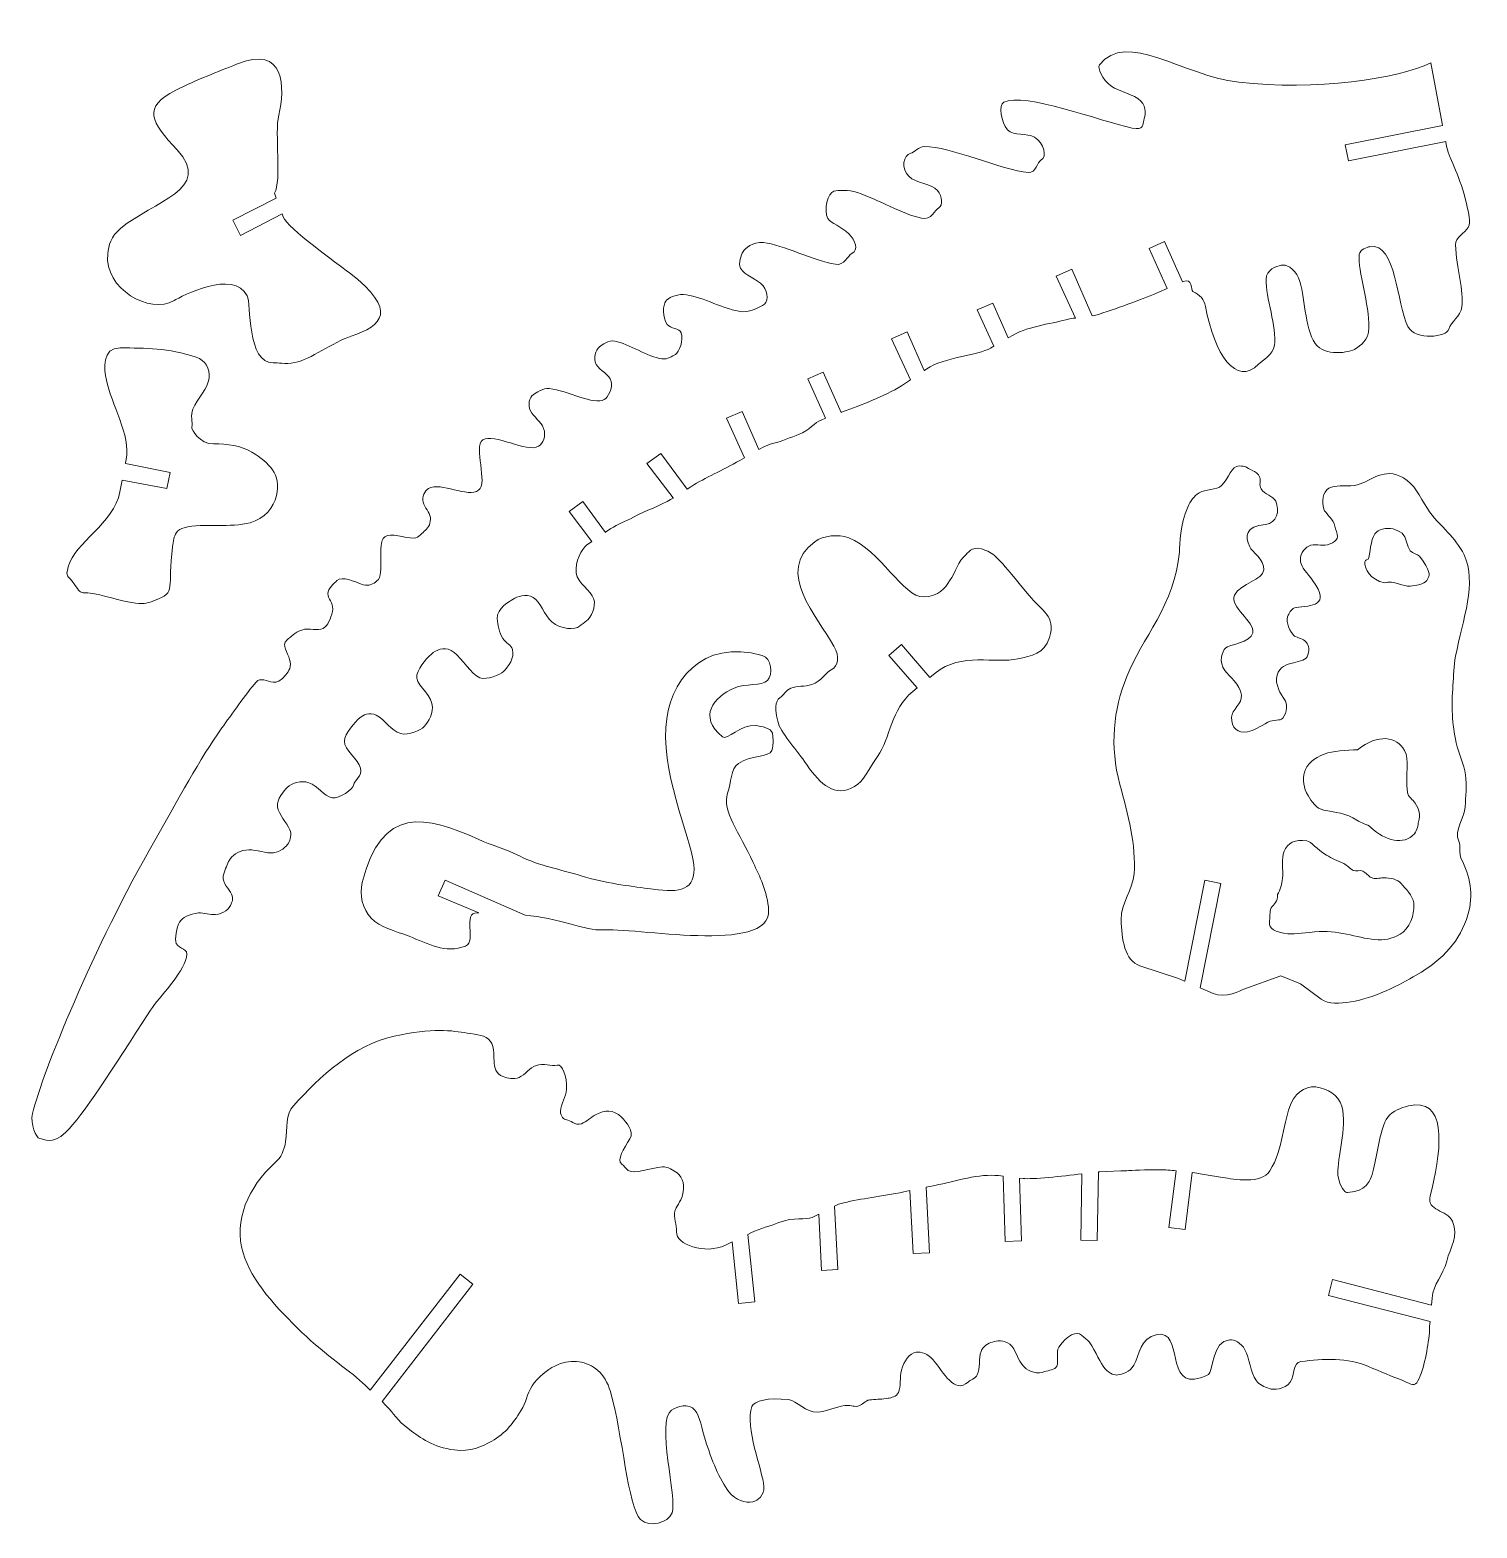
# Model space of a CAD drawing. Header units: centimetres. Extents: x -29.9 to 28.6, y -30.2 to 30.4.
import ezdxf

# ---------------------------------------------------------------- set-up
doc = ezdxf.new("R2010")
doc.units = ezdxf.units.CM
doc.header["$MEASUREMENT"] = 0
doc.layers.add('Layer 1', color=7, linetype='Continuous')

msp = doc.modelspace()

# ---------------------------------------------------------------- linework, layer by layer
at = {"layer": 'Layer 1', "lineweight": 5}
for points, knots in [([(26.76577, 29.10545), (26.76577, 29.10545), (27.22245, 26.64646), (27.22245, 26.64646), (27.22245, 26.64646), (27.22245, 26.64646), (27.23896, 26.56588), (27.23896, 26.56588), (27.23896, 26.56588), (27.23896, 26.56588), (23.30557, 25.78426), (23.30557, 25.78426), (23.30557, 25.78426), (23.30557, 25.78426), (23.43429, 25.13652), (23.43429, 25.13652), (23.43429, 25.13652), (23.43429, 25.13652), (27.3715, 25.9189), (27.3715, 25.9189), (27.3715, 25.9189), (27.3715, 25.9189), (27.37949, 25.87987), (27.37949, 25.87987), (27.37949, 25.87987), (27.37949, 25.87987), (27.41936, 25.68529), (27.41936, 25.68529), (27.41936, 25.68529), (27.51836, 25.20211), (27.98543, 24.45336), (28.20261, 23.42163), (28.20261, 23.42163), (28.29148, 22.9994), (28.40676, 22.68368), (28.27327, 22.44821), (28.27327, 22.44821), (28.13971, 22.21261), (27.75741, 22.05659), (27.76782, 21.74136), (27.76782, 21.74136), (27.79925, 20.79627), (28.10849, 19.88169), (28.02673, 19.23268), (28.02673, 19.23268), (27.97773, 18.8433), (27.55958, 18.63271), (27.49567, 18.33488), (27.49567, 18.33488), (27.42584, 18.00947), (26.1387, 17.85881), (25.83924, 18.44107), (25.83924, 18.44107), (25.36971, 19.35419), (25.38058, 21.84545), (24.29941, 21.66828), (24.29941, 21.66828), (24.18264, 21.64915), (23.89453, 21.5621), (23.87155, 21.34597), (23.87155, 21.34597), (23.80248, 20.69731), (24.28513, 19.30143), (24.26201, 18.39936), (24.26201, 18.39936), (24.24791, 17.85261), (23.9096, 17.67036), (23.72828, 17.54552), (23.72828, 17.54552), (23.48502, 17.37801), (22.46459, 17.20689), (22.08553, 17.75169), (22.08553, 17.75169), (21.63319, 18.4017), (21.69937, 19.69693), (21.41008, 20.40278), (21.41008, 20.40278), (21.23651, 20.8262), (20.89389, 20.95932), (20.71557, 20.92051), (20.71557, 20.92051), (20.5037, 20.87445), (20.11477, 20.76358), (20.10168, 20.34036), (20.10168, 20.34036), (20.07998, 19.63494), (20.53602, 18.40459), (20.4416, 17.67831), (20.4416, 17.67831), (20.39123, 17.29106), (19.92694, 17.04864), (19.79949, 16.91839), (19.79949, 16.91839), (18.89649, 15.9959), (18.00131, 17.31477), (17.65005, 19.25064), (17.65005, 19.25064), (17.5983, 19.53584), (17.41807, 19.73261), (17.14197, 19.85708), (17.14197, 19.85708), (17.05147, 19.89791), (17.13513, 20.4232), (16.74721, 20.25573), (16.74721, 20.25573), (16.74721, 20.25573), (16.71593, 20.24223), (16.71593, 20.24223), (16.71593, 20.24223), (16.71593, 20.24223), (16.71378, 20.2413), (16.71378, 20.2413), (16.71378, 20.2413), (16.71378, 20.2413), (15.99564, 21.87505), (15.99564, 21.87505), (15.99564, 21.87505), (15.99564, 21.87505), (15.36401, 21.60086), (15.36401, 21.60086), (15.36401, 21.60086), (15.36401, 21.60086), (16.10319, 19.97769), (16.10319, 19.97769), (16.10319, 19.97769), (16.10319, 19.97769), (15.78966, 19.84234), (15.78966, 19.84234), (15.78966, 19.84234), (15.15521, 19.56845), (14.23659, 19.23049), (13.32456, 18.92955), (13.32456, 18.92955), (13.25927, 18.90801), (13.17009, 18.88894), (13.06919, 18.87171), (13.06919, 18.87171), (13.06919, 18.87171), (12.24189, 20.7538), (12.24189, 20.7538), (12.24189, 20.7538), (12.24189, 20.7538), (11.61026, 20.47961), (11.61026, 20.47961), (11.61026, 20.47961), (11.61026, 20.47961), (12.38342, 18.78182), (12.38342, 18.78182), (12.38342, 18.78182), (12.38342, 18.78182), (12.37773, 18.78108), (12.37773, 18.78108), (12.37773, 18.78108), (12.25254, 18.76563), (12.15213, 18.75133), (12.10424, 18.73697), (12.10424, 18.73697), (11.57044, 18.57688), (10.50916, 18.46532), (9.86609, 18.09265), (9.86609, 18.09265), (9.86609, 18.09265), (9.66229, 17.97455), (9.66229, 17.97455), (9.66229, 17.97455), (9.66229, 17.97455), (9.04064, 19.3888), (9.04064, 19.3888), (9.04064, 19.3888), (9.04064, 19.3888), (8.40901, 19.11461), (8.40901, 19.11461), (8.40901, 19.11461), (8.40901, 19.11461), (9.08147, 17.63795), (9.08147, 17.63795), (9.08147, 17.63795), (9.08147, 17.63795), (8.95286, 17.56342), (8.95286, 17.56342), (8.95286, 17.56342), (8.45256, 17.2735), (7.05401, 17.19128), (6.37132, 16.72936), (6.37132, 16.72936), (6.37132, 16.72936), (6.27382, 16.66339), (6.27382, 16.66339), (6.27382, 16.66339), (6.27382, 16.66339), (6.26555, 16.6578), (6.26555, 16.6578), (6.26555, 16.6578), (6.26555, 16.6578), (5.57939, 18.2188), (5.57939, 18.2188), (5.57939, 18.2188), (5.57939, 18.2188), (4.94776, 17.94461), (4.94776, 17.94461), (4.94776, 17.94461), (4.94776, 17.94461), (5.70614, 16.27928), (5.70614, 16.27928), (5.70614, 16.27928), (5.70614, 16.27928), (5.46861, 16.11856), (5.46861, 16.11856), (5.46861, 16.11856), (4.81183, 15.67415), (3.88428, 15.32725), (3.11104, 15.03727), (3.11104, 15.03727), (3.11104, 15.03727), (2.92679, 14.96817), (2.92679, 14.96817), (2.92679, 14.96817), (2.92679, 14.96817), (2.90826, 14.96122), (2.90826, 14.96122), (2.90826, 14.96122), (2.90826, 14.96122), (2.90182, 14.95881), (2.90182, 14.95881), (2.90182, 14.95881), (2.90182, 14.95881), (2.18314, 16.5938), (2.18314, 16.5938), (2.18314, 16.5938), (2.18314, 16.5938), (1.55151, 16.31961), (1.55151, 16.31961), (1.55151, 16.31961), (1.55151, 16.31961), (2.27779, 14.72476), (2.27779, 14.72476), (2.27779, 14.72476), (2.27779, 14.72476), (2.09127, 14.65481), (2.09127, 14.65481), (2.09127, 14.65481), (1.85476, 14.56611), (1.61123, 14.23256), (1.202, 14.07743), (1.202, 14.07743), (0.88367, 13.95676), (0.51195, 13.79598), (0.08469, 13.69089), (0.08469, 13.69089), (0.04102, 13.6801), (-0.15425, 13.612), (-0.24473, 13.56027), (-0.24473, 13.56027), (-0.24473, 13.56027), (-0.40023, 13.47145), (-0.40023, 13.47145), (-0.40023, 13.47145), (-0.40023, 13.47145), (-0.42154, 13.45928), (-0.42154, 13.45928), (-0.42154, 13.45928), (-0.42154, 13.45928), (-1.09934, 15.0013), (-1.09934, 15.0013), (-1.09934, 15.0013), (-1.09934, 15.0013), (-1.73099, 14.72713), (-1.73099, 14.72713), (-1.73099, 14.72713), (-1.73099, 14.72713), (-1.00253, 13.12745), (-1.00253, 13.12745), (-1.00253, 13.12745), (-1.00253, 13.12745), (-1.18908, 13.02091), (-1.18908, 13.02091), (-1.18908, 13.02091), (-1.92292, 12.6018), (-2.56672, 12.34262), (-3.1736, 11.95692), (-3.1736, 11.95692), (-3.1736, 11.95692), (-3.32733, 11.85921), (-3.32733, 11.85921), (-3.32733, 11.85921), (-3.32733, 11.85921), (-4.3949, 13.30727), (-4.3949, 13.30727), (-4.3949, 13.30727), (-4.3949, 13.30727), (-4.951, 12.90122), (-4.951, 12.90122), (-4.951, 12.90122), (-4.951, 12.90122), (-3.89027, 11.50145), (-3.89027, 11.50145), (-3.89027, 11.50145), (-3.89027, 11.50145), (-3.89742, 11.4969), (-3.89742, 11.4969), (-3.89742, 11.4969), (-3.89742, 11.4969), (-3.99403, 11.4355), (-3.99403, 11.4355), (-3.99403, 11.4355), (-4.31915, 11.22885), (-5.06216, 10.96988), (-5.49194, 10.72873), (-5.49194, 10.72873), (-5.82631, 10.54112), (-6.14382, 10.44056), (-6.40861, 10.26061), (-6.40861, 10.26061), (-6.40861, 10.26061), (-6.62622, 10.1128), (-6.62622, 10.1128), (-6.62622, 10.1128), (-6.62622, 10.1128), (-6.62963, 10.11048), (-6.62963, 10.11048), (-6.62963, 10.11048), (-6.62963, 10.11048), (-7.54836, 11.35672), (-7.54836, 11.35672), (-7.54836, 11.35672), (-7.54836, 11.35672), (-8.10448, 10.95062), (-8.10448, 10.95062), (-8.10448, 10.95062), (-8.10448, 10.95062), (-7.18298, 9.73461), (-7.18298, 9.73461), (-7.18298, 9.73461), (-7.18298, 9.73461), (-7.39544, 9.59029), (-7.39544, 9.59029), (-7.39544, 9.59029), (-7.58985, 9.45823), (-7.86908, 8.90264), (-7.81248, 8.46556), (-7.81248, 8.46556), (-7.75942, 8.05592), (-7.22068, 7.77115), (-7.09993, 7.4022), (-7.09993, 7.4022), (-7.00594, 7.11522), (-7.22253, 6.65912), (-7.39794, 6.52678), (-7.39794, 6.52678), (-7.49061, 6.45681), (-7.58383, 6.38551), (-7.67687, 6.31376), (-7.67687, 6.31376), (-7.86262, 6.17048), (-8.41357, 6.16607), (-8.80673, 6.49067), (-8.80673, 6.49067), (-9.11266, 6.74316), (-9.24297, 7.29899), (-9.54935, 7.47317), (-9.54935, 7.47317), (-9.86783, 7.65425), (-10.21293, 7.50231), (-10.37026, 7.40607), (-10.37026, 7.40607), (-10.47136, 7.34426), (-11.04191, 7.03619), (-11.0081, 6.61431), (-11.0081, 6.61431), (-10.99022, 6.39191), (-10.93822, 6.05364), (-10.78266, 5.81734), (-10.78266, 5.81734), (-10.66172, 5.63355), (-10.43541, 5.55307), (-10.38882, 5.36617), (-10.38882, 5.36617), (-10.30603, 5.03368), (-10.55053, 4.67536), (-10.76041, 4.48193), (-10.76041, 4.48193), (-10.89145, 4.3611), (-11.42935, 4.11652), (-11.70943, 4.23075), (-11.70943, 4.23075), (-12.06737, 4.37674), (-12.42624, 5.00027), (-12.75727, 5.25008), (-12.75727, 5.25008), (-13.0883, 5.4999), (-13.37266, 5.40752), (-13.59607, 5.24744), (-13.59607, 5.24744), (-13.78231, 5.11406), (-14.17568, 4.68702), (-14.26022, 4.34948), (-14.26022, 4.34948), (-14.35472, 3.97198), (-13.75673, 3.65423), (-13.6509, 3.18047), (-13.6509, 3.18047), (-13.56441, 2.79317), (-13.79839, 2.46122), (-13.96565, 2.25233), (-13.96565, 2.25233), (-14.08657, 2.10127), (-14.6075, 1.88351), (-14.91032, 1.96639), (-14.91032, 1.96639), (-15.30776, 2.07513), (-15.54816, 2.53549), (-15.90591, 2.71086), (-15.90591, 2.71086), (-16.18419, 2.84722), (-16.44644, 2.72493), (-16.57255, 2.60653), (-16.57255, 2.60653), (-16.74093, 2.44853), (-17.18223, 1.97913), (-17.19574, 1.66461), (-17.19574, 1.66461), (-17.21053, 1.31865), (-16.62825, 0.91362), (-16.53866, 0.57263), (-16.53866, 0.57263), (-16.44906, 0.23165), (-16.79183, 0.10999), (-16.81903, -0.11414), (-16.81903, -0.11414), (-16.83881, -0.27695), (-17.39645, -0.67317), (-17.68707, -0.62687), (-17.68707, -0.62687), (-18.04691, -0.56948), (-18.25034, -0.15336), (-18.63311, -0.0194), (-18.63311, -0.0194), (-18.93092, 0.08489), (-19.32657, -0.02156), (-19.50768, -0.21208), (-19.50768, -0.21208), (-19.63974, -0.35098), (-19.94179, -0.6882), (-19.9038, -0.99273), (-19.9038, -0.99273), (-19.86413, -1.30998), (-19.52094, -1.62916), (-19.39727, -1.92418), (-19.39727, -1.92418), (-19.32307, -2.10119), (-19.38037, -2.3358), (-19.45961, -2.46194), (-19.45961, -2.46194), (-19.5569, -2.61668), (-19.77781, -2.81748), (-20.05605, -2.85377), (-20.05605, -2.85377), (-20.36223, -2.89361), (-20.73866, -2.72918), (-21.06504, -2.73278), (-21.06504, -2.73278), (-21.39145, -2.73644), (-21.66831, -2.90837), (-21.80129, -3.08924), (-21.80129, -3.08924), (-21.91237, -3.24042), (-21.97433, -3.42428), (-22.06455, -3.66599), (-22.06455, -3.66599), (-22.1925, -4.00862), (-21.9316, -4.23704), (-21.8037, -4.44941), (-21.8037, -4.44941), (-21.67574, -4.66182), (-21.72517, -4.78892), (-21.77303, -4.92351), (-21.77303, -4.92351), (-21.83508, -5.09815), (-22.08627, -5.33368), (-22.41341, -5.35243), (-22.41341, -5.35243), (-22.61788, -5.36422), (-22.87598, -5.27057), (-23.09466, -5.28988), (-23.09466, -5.28988), (-23.45932, -5.32213), (-23.76119, -5.48797), (-23.86136, -5.65521), (-23.86136, -5.65521), (-23.97663, -5.84776), (-24.07222, -6.36205), (-23.9958, -6.5211), (-23.9958, -6.5211), (-23.86854, -6.78609), (-23.48884, -6.69207), (-23.57841, -7.0778), (-23.57841, -7.0778), (-23.74086, -7.77742), (-24.66809, -8.65675), (-25.03512, -9.22035), (-25.03512, -9.22035), (-26.64851, -11.69798), (-27.74655, -13.46867), (-28.46633, -14.16298), (-28.46633, -14.16298), (-29.02619, -14.70297), (-29.35805, -14.42193), (-29.52343, -14.41061), (-29.52343, -14.41061), (-29.66929, -14.40057), (-29.91673, -13.83334), (-29.81249, -13.39886), (-29.81249, -13.39886), (-29.41907, -11.75934), (-27.34198, -6.66832), (-24.86791, -2.35699), (-24.86791, -2.35699), (-23.90882, -0.68584), (-23.05964, 0.93016), (-22.14983, 2.19891), (-22.14983, 2.19891), (-21.77874, 2.71648), (-21.1777, 3.56486), (-20.7703, 4.0542), (-20.7703, 4.0542), (-20.60159, 4.25688), (-20.32811, 4.07507), (-20.07273, 4.04793), (-20.07273, 4.04793), (-19.91959, 4.03164), (-19.76856, 4.12377), (-19.66207, 4.2408), (-19.66207, 4.2408), (-19.54571, 4.36853), (-19.37579, 4.53712), (-19.37505, 4.7724), (-19.37505, 4.7724), (-19.37424, 5.01744), (-19.60176, 5.34941), (-19.61335, 5.57971), (-19.61335, 5.57971), (-19.62034, 5.71779), (-19.4556, 5.79017), (-19.38014, 5.86742), (-19.38014, 5.86742), (-19.25588, 5.99446), (-18.99847, 6.165), (-18.80316, 6.18828), (-18.80316, 6.18828), (-18.47762, 6.22704), (-18.18658, 6.08104), (-17.9697, 6.28426), (-17.9697, 6.28426), (-17.82908, 6.41606), (-17.69243, 6.73972), (-17.6676, 7.0168), (-17.6676, 7.0168), (-17.64692, 7.2477), (-17.86789, 7.43181), (-17.86014, 7.63291), (-17.86014, 7.63291), (-17.85244, 7.83395), (-17.61591, 8.05234), (-17.4952, 8.15891), (-17.4952, 8.15891), (-17.26873, 8.35878), (-16.82436, 8.12345), (-16.43147, 7.99347), (-16.43147, 7.99347), (-16.19583, 7.91553), (-16.01686, 8.02773), (-15.87633, 8.14229), (-15.87633, 8.14229), (-15.52485, 8.42866), (-15.91668, 9.63911), (-15.56098, 9.92266), (-15.56098, 9.92266), (-15.30315, 10.12822), (-14.78444, 9.86047), (-14.37258, 9.88086), (-14.37258, 9.88086), (-14.18551, 9.8901), (-14.03555, 10.10467), (-13.91549, 10.19409), (-13.91549, 10.19409), (-13.7824, 10.29333), (-13.69212, 10.50882), (-13.71428, 10.70797), (-13.71428, 10.70797), (-13.73858, 10.92693), (-13.95261, 11.11268), (-14.00275, 11.32601), (-14.00275, 11.32601), (-14.05297, 11.53938), (-13.95201, 11.80025), (-13.79223, 11.88899), (-13.79223, 11.88899), (-13.28552, 12.17038), (-12.19241, 11.49162), (-11.76118, 11.81101), (-11.76118, 11.81101), (-11.36291, 12.10603), (-11.99865, 13.56838), (-11.59179, 13.85068), (-11.59179, 13.85068), (-11.16161, 14.14905), (-9.79028, 13.31266), (-9.34652, 13.59092), (-9.34652, 13.59092), (-9.15759, 13.70948), (-9.02221, 14.00213), (-9.1325, 14.31803), (-9.1325, 14.31803), (-9.22444, 14.58124), (-9.5447, 14.78147), (-9.66495, 15.02893), (-9.66495, 15.02893), (-9.78509, 15.27632), (-9.70502, 15.57125), (-9.55612, 15.6761), (-9.55612, 15.6761), (-9.42973, 15.765), (-9.15797, 15.95382), (-8.90789, 15.92729), (-8.90789, 15.92729), (-8.1579, 15.84777), (-7.09574, 15.242), (-6.68056, 15.48162), (-6.68056, 15.48162), (-6.52437, 15.57175), (-6.32968, 15.96176), (-6.39375, 16.21627), (-6.39375, 16.21627), (-6.46415, 16.49627), (-6.86817, 16.65641), (-7.00723, 16.90619), (-7.00723, 16.90619), (-7.14621, 17.15593), (-7.02011, 17.49568), (-6.87043, 17.61307), (-6.87043, 17.61307), (-6.75241, 17.70555), (-6.51048, 17.89937), (-6.25191, 17.84961), (-6.25191, 17.84961), (-5.68319, 17.74013), (-4.91201, 17.20404), (-4.34311, 17.13199), (-4.34311, 17.13199), (-4.11159, 17.10265), (-3.92428, 17.24044), (-3.80028, 17.30713), (-3.80028, 17.30713), (-3.64111, 17.39283), (-3.46877, 17.89209), (-3.56594, 18.18056), (-3.56594, 18.18056), (-3.63557, 18.38702), (-4.00286, 18.33977), (-4.13047, 18.51843), (-4.13047, 18.51843), (-4.34326, 18.81625), (-4.30829, 19.30844), (-4.18631, 19.46969), (-4.18631, 19.46969), (-4.09125, 19.59549), (-3.81259, 19.74381), (-3.47669, 19.72949), (-3.47669, 19.72949), (-2.86266, 19.70325), (-1.9359, 19.1857), (-1.23568, 19.05305), (-1.23568, 19.05305), (-0.78697, 18.96806), (-0.45737, 19.20929), (-0.27596, 19.28709), (-0.27596, 19.28709), (-0.04356, 19.38671), (-0.01671, 19.81293), (-0.25505, 20.08922), (-0.25505, 20.08922), (-0.4934, 20.3655), (-0.99688, 20.49209), (-1.16373, 20.79436), (-1.16373, 20.79436), (-1.27494, 20.99582), (-1.13498, 21.34776), (-1.07207, 21.4515), (-1.07207, 21.4515), (-0.99151, 21.58435), (-0.67198, 21.888), (-0.24221, 21.83711), (-0.24221, 21.83711), (0.55191, 21.74313), (1.82382, 21.0911), (2.67205, 20.95618), (2.67205, 20.95618), (3.05741, 20.89487), (3.15533, 21.29815), (3.34429, 21.39599), (3.34429, 21.39599), (3.60976, 21.53353), (3.49681, 21.92089), (3.21423, 22.19406), (3.21423, 22.19406), (2.93151, 22.4673), (2.47913, 22.62673), (2.37089, 22.81059), (2.37089, 22.81059), (2.17895, 23.1368), (2.37763, 23.85835), (2.60925, 23.90834), (2.60925, 23.90834), (2.81358, 23.95233), (3.18879, 23.97774), (3.56208, 23.85589), (3.56208, 23.85589), (4.38322, 23.58776), (5.41543, 22.9687), (6.1528, 22.8241), (6.1528, 22.8241), (6.57237, 22.74176), (6.69479, 23.14906), (6.865, 23.2464), (6.865, 23.2464), (7.02959, 23.34059), (7.00498, 23.68207), (6.80152, 23.94384), (6.80152, 23.94384), (6.59078, 24.21509), (5.91836, 24.24382), (5.6527, 24.50298), (5.6527, 24.50298), (5.31121, 24.83623), (5.42198, 25.3757), (5.72389, 25.45072), (5.72389, 25.45072), (5.85109, 25.48237), (6.06851, 25.72344), (6.26414, 25.72416), (6.26414, 25.72416), (7.33394, 25.72844), (9.40557, 24.75717), (10.48163, 24.67052), (10.48163, 24.67052), (10.78286, 24.64624), (10.85319, 25.10118), (10.9877, 25.16708), (10.9877, 25.16708), (11.25189, 25.29666), (11.1222, 25.85719), (10.72711, 26.09809), (10.72711, 26.09809), (10.41976, 26.28542), (9.89425, 26.12789), (9.63999, 26.40161), (9.63999, 26.40161), (9.37587, 26.68593), (9.27676, 27.41302), (9.48245, 27.51303), (9.48245, 27.51303), (10.34154, 27.93077), (13.37235, 26.74439), (14.68626, 26.46625), (14.68626, 26.46625), (15.15856, 26.36626), (15.10809, 26.63575), (15.15254, 26.78064), (15.15254, 26.78064), (15.20451, 26.9502), (15.27775, 27.30053), (15.02937, 27.55968), (15.02937, 27.55968), (14.73905, 27.86259), (14.19763, 27.90663), (13.8155, 28.17999), (13.8155, 28.17999), (13.47832, 28.42114), (13.26553, 28.90877), (13.35573, 29.02258), (13.35573, 29.02258), (14.47693, 30.43713), (16.64931, 28.60411), (18.99393, 28.32411), (18.99393, 28.32411), (22.06204, 27.95768), (25.49437, 28.47445), (26.76577, 29.10545)], [0, 0, 0, 0, 0.00507614, 0.00507614, 0.00507614, 0.00507614, 0.01015228, 0.01015228, 0.01015228, 0.01015228, 0.01522843, 0.01522843, 0.01522843, 0.01522843, 0.02030457, 0.02030457, 0.02030457, 0.02030457, 0.02538071, 0.02538071, 0.02538071, 0.02538071, 0.03045685, 0.03045685, 0.03045685, 0.03045685, 0.03553299, 0.03553299, 0.03553299, 0.03553299, 0.04060914, 0.04060914, 0.04060914, 0.04060914, 0.04568528, 0.04568528, 0.04568528, 0.04568528, 0.05076142, 0.05076142, 0.05076142, 0.05076142, 0.05583756, 0.05583756, 0.05583756, 0.05583756, 0.06091371, 0.06091371, 0.06091371, 0.06091371, 0.06598985, 0.06598985, 0.06598985, 0.06598985, 0.07106599, 0.07106599, 0.07106599, 0.07106599, 0.07614213, 0.07614213, 0.07614213, 0.07614213, 0.08121827, 0.08121827, 0.08121827, 0.08121827, 0.08629442, 0.08629442, 0.08629442, 0.08629442, 0.09137056, 0.09137056, 0.09137056, 0.09137056, 0.0964467, 0.0964467, 0.0964467, 0.0964467, 0.10152284, 0.10152284, 0.10152284, 0.10152284, 0.10659898, 0.10659898, 0.10659898, 0.10659898, 0.11167513, 0.11167513, 0.11167513, 0.11167513, 0.11675127, 0.11675127, 0.11675127, 0.11675127, 0.12182741, 0.12182741, 0.12182741, 0.12182741, 0.12690355, 0.12690355, 0.12690355, 0.12690355, 0.1319797, 0.1319797, 0.1319797, 0.1319797, 0.13705584, 0.13705584, 0.13705584, 0.13705584, 0.14213198, 0.14213198, 0.14213198, 0.14213198, 0.14720812, 0.14720812, 0.14720812, 0.14720812, 0.15228426, 0.15228426, 0.15228426, 0.15228426, 0.15736041, 0.15736041, 0.15736041, 0.15736041, 0.16243655, 0.16243655, 0.16243655, 0.16243655, 0.16751269, 0.16751269, 0.16751269, 0.16751269, 0.17258883, 0.17258883, 0.17258883, 0.17258883, 0.17766497, 0.17766497, 0.17766497, 0.17766497, 0.18274112, 0.18274112, 0.18274112, 0.18274112, 0.18781726, 0.18781726, 0.18781726, 0.18781726, 0.1928934, 0.1928934, 0.1928934, 0.1928934, 0.19796954, 0.19796954, 0.19796954, 0.19796954, 0.20304569, 0.20304569, 0.20304569, 0.20304569, 0.20812183, 0.20812183, 0.20812183, 0.20812183, 0.21319797, 0.21319797, 0.21319797, 0.21319797, 0.21827411, 0.21827411, 0.21827411, 0.21827411, 0.22335025, 0.22335025, 0.22335025, 0.22335025, 0.2284264, 0.2284264, 0.2284264, 0.2284264, 0.23350254, 0.23350254, 0.23350254, 0.23350254, 0.23857868, 0.23857868, 0.23857868, 0.23857868, 0.24365482, 0.24365482, 0.24365482, 0.24365482, 0.24873096, 0.24873096, 0.24873096, 0.24873096, 0.25380711, 0.25380711, 0.25380711, 0.25380711, 0.25888325, 0.25888325, 0.25888325, 0.25888325, 0.26395939, 0.26395939, 0.26395939, 0.26395939, 0.26903553, 0.26903553, 0.26903553, 0.26903553, 0.27411168, 0.27411168, 0.27411168, 0.27411168, 0.27918782, 0.27918782, 0.27918782, 0.27918782, 0.28426396, 0.28426396, 0.28426396, 0.28426396, 0.2893401, 0.2893401, 0.2893401, 0.2893401, 0.29441624, 0.29441624, 0.29441624, 0.29441624, 0.29949239, 0.29949239, 0.29949239, 0.29949239, 0.30456853, 0.30456853, 0.30456853, 0.30456853, 0.30964467, 0.30964467, 0.30964467, 0.30964467, 0.31472081, 0.31472081, 0.31472081, 0.31472081, 0.31979695, 0.31979695, 0.31979695, 0.31979695, 0.3248731, 0.3248731, 0.3248731, 0.3248731, 0.32994924, 0.32994924, 0.32994924, 0.32994924, 0.33502538, 0.33502538, 0.33502538, 0.33502538, 0.34010152, 0.34010152, 0.34010152, 0.34010152, 0.34517766, 0.34517766, 0.34517766, 0.34517766, 0.35025381, 0.35025381, 0.35025381, 0.35025381, 0.35532995, 0.35532995, 0.35532995, 0.35532995, 0.36040609, 0.36040609, 0.36040609, 0.36040609, 0.36548223, 0.36548223, 0.36548223, 0.36548223, 0.37055838, 0.37055838, 0.37055838, 0.37055838, 0.37563452, 0.37563452, 0.37563452, 0.37563452, 0.38071066, 0.38071066, 0.38071066, 0.38071066, 0.3857868, 0.3857868, 0.3857868, 0.3857868, 0.39086294, 0.39086294, 0.39086294, 0.39086294, 0.39593909, 0.39593909, 0.39593909, 0.39593909, 0.40101523, 0.40101523, 0.40101523, 0.40101523, 0.40609137, 0.40609137, 0.40609137, 0.40609137, 0.41116751, 0.41116751, 0.41116751, 0.41116751, 0.41624365, 0.41624365, 0.41624365, 0.41624365, 0.4213198, 0.4213198, 0.4213198, 0.4213198, 0.42639594, 0.42639594, 0.42639594, 0.42639594, 0.43147208, 0.43147208, 0.43147208, 0.43147208, 0.43654822, 0.43654822, 0.43654822, 0.43654822, 0.44162437, 0.44162437, 0.44162437, 0.44162437, 0.44670051, 0.44670051, 0.44670051, 0.44670051, 0.45177665, 0.45177665, 0.45177665, 0.45177665, 0.45685279, 0.45685279, 0.45685279, 0.45685279, 0.46192893, 0.46192893, 0.46192893, 0.46192893, 0.46700508, 0.46700508, 0.46700508, 0.46700508, 0.47208122, 0.47208122, 0.47208122, 0.47208122, 0.47715736, 0.47715736, 0.47715736, 0.47715736, 0.4822335, 0.4822335, 0.4822335, 0.4822335, 0.48730964, 0.48730964, 0.48730964, 0.48730964, 0.49238579, 0.49238579, 0.49238579, 0.49238579, 0.49746193, 0.49746193, 0.49746193, 0.49746193, 0.50253807, 0.50253807, 0.50253807, 0.50253807, 0.50761421, 0.50761421, 0.50761421, 0.50761421, 0.51269036, 0.51269036, 0.51269036, 0.51269036, 0.5177665, 0.5177665, 0.5177665, 0.5177665, 0.52284264, 0.52284264, 0.52284264, 0.52284264, 0.52791878, 0.52791878, 0.52791878, 0.52791878, 0.53299492, 0.53299492, 0.53299492, 0.53299492, 0.53807107, 0.53807107, 0.53807107, 0.53807107, 0.54314721, 0.54314721, 0.54314721, 0.54314721, 0.54822335, 0.54822335, 0.54822335, 0.54822335, 0.55329949, 0.55329949, 0.55329949, 0.55329949, 0.55837563, 0.55837563, 0.55837563, 0.55837563, 0.56345178, 0.56345178, 0.56345178, 0.56345178, 0.56852792, 0.56852792, 0.56852792, 0.56852792, 0.57360406, 0.57360406, 0.57360406, 0.57360406, 0.5786802, 0.5786802, 0.5786802, 0.5786802, 0.58375635, 0.58375635, 0.58375635, 0.58375635, 0.58883249, 0.58883249, 0.58883249, 0.58883249, 0.59390863, 0.59390863, 0.59390863, 0.59390863, 0.59898477, 0.59898477, 0.59898477, 0.59898477, 0.60406091, 0.60406091, 0.60406091, 0.60406091, 0.60913706, 0.60913706, 0.60913706, 0.60913706, 0.6142132, 0.6142132, 0.6142132, 0.6142132, 0.61928934, 0.61928934, 0.61928934, 0.61928934, 0.62436548, 0.62436548, 0.62436548, 0.62436548, 0.62944162, 0.62944162, 0.62944162, 0.62944162, 0.63451777, 0.63451777, 0.63451777, 0.63451777, 0.63959391, 0.63959391, 0.63959391, 0.63959391, 0.64467005, 0.64467005, 0.64467005, 0.64467005, 0.64974619, 0.64974619, 0.64974619, 0.64974619, 0.65482234, 0.65482234, 0.65482234, 0.65482234, 0.65989848, 0.65989848, 0.65989848, 0.65989848, 0.66497462, 0.66497462, 0.66497462, 0.66497462, 0.67005076, 0.67005076, 0.67005076, 0.67005076, 0.6751269, 0.6751269, 0.6751269, 0.6751269, 0.68020305, 0.68020305, 0.68020305, 0.68020305, 0.68527919, 0.68527919, 0.68527919, 0.68527919, 0.69035533, 0.69035533, 0.69035533, 0.69035533, 0.69543147, 0.69543147, 0.69543147, 0.69543147, 0.70050761, 0.70050761, 0.70050761, 0.70050761, 0.70558376, 0.70558376, 0.70558376, 0.70558376, 0.7106599, 0.7106599, 0.7106599, 0.7106599, 0.71573604, 0.71573604, 0.71573604, 0.71573604, 0.72081218, 0.72081218, 0.72081218, 0.72081218, 0.72588832, 0.72588832, 0.72588832, 0.72588832, 0.73096447, 0.73096447, 0.73096447, 0.73096447, 0.73604061, 0.73604061, 0.73604061, 0.73604061, 0.74111675, 0.74111675, 0.74111675, 0.74111675, 0.74619289, 0.74619289, 0.74619289, 0.74619289, 0.75126904, 0.75126904, 0.75126904, 0.75126904, 0.75634518, 0.75634518, 0.75634518, 0.75634518, 0.76142132, 0.76142132, 0.76142132, 0.76142132, 0.76649746, 0.76649746, 0.76649746, 0.76649746, 0.7715736, 0.7715736, 0.7715736, 0.7715736, 0.77664975, 0.77664975, 0.77664975, 0.77664975, 0.78172589, 0.78172589, 0.78172589, 0.78172589, 0.78680203, 0.78680203, 0.78680203, 0.78680203, 0.79187817, 0.79187817, 0.79187817, 0.79187817, 0.79695431, 0.79695431, 0.79695431, 0.79695431, 0.80203046, 0.80203046, 0.80203046, 0.80203046, 0.8071066, 0.8071066, 0.8071066, 0.8071066, 0.81218274, 0.81218274, 0.81218274, 0.81218274, 0.81725888, 0.81725888, 0.81725888, 0.81725888, 0.82233503, 0.82233503, 0.82233503, 0.82233503, 0.82741117, 0.82741117, 0.82741117, 0.82741117, 0.83248731, 0.83248731, 0.83248731, 0.83248731, 0.83756345, 0.83756345, 0.83756345, 0.83756345, 0.84263959, 0.84263959, 0.84263959, 0.84263959, 0.84771574, 0.84771574, 0.84771574, 0.84771574, 0.85279188, 0.85279188, 0.85279188, 0.85279188, 0.85786802, 0.85786802, 0.85786802, 0.85786802, 0.86294416, 0.86294416, 0.86294416, 0.86294416, 0.8680203, 0.8680203, 0.8680203, 0.8680203, 0.87309645, 0.87309645, 0.87309645, 0.87309645, 0.87817259, 0.87817259, 0.87817259, 0.87817259, 0.88324873, 0.88324873, 0.88324873, 0.88324873, 0.88832487, 0.88832487, 0.88832487, 0.88832487, 0.89340102, 0.89340102, 0.89340102, 0.89340102, 0.89847716, 0.89847716, 0.89847716, 0.89847716, 0.9035533, 0.9035533, 0.9035533, 0.9035533, 0.90862944, 0.90862944, 0.90862944, 0.90862944, 0.91370558, 0.91370558, 0.91370558, 0.91370558, 0.91878173, 0.91878173, 0.91878173, 0.91878173, 0.92385787, 0.92385787, 0.92385787, 0.92385787, 0.92893401, 0.92893401, 0.92893401, 0.92893401, 0.93401015, 0.93401015, 0.93401015, 0.93401015, 0.93908629, 0.93908629, 0.93908629, 0.93908629, 0.94416244, 0.94416244, 0.94416244, 0.94416244, 0.94923858, 0.94923858, 0.94923858, 0.94923858, 0.95431472, 0.95431472, 0.95431472, 0.95431472, 0.95939086, 0.95939086, 0.95939086, 0.95939086, 0.96446701, 0.96446701, 0.96446701, 0.96446701, 0.96954315, 0.96954315, 0.96954315, 0.96954315, 0.97461929, 0.97461929, 0.97461929, 0.97461929, 0.97969543, 0.97969543, 0.97969543, 0.97969543, 0.98477157, 0.98477157, 0.98477157, 0.98477157, 0.98984772, 0.98984772, 0.98984772, 0.98984772, 0.99492386, 0.99492386, 0.99492386, 0.99492386, 1, 1, 1, 1]), ([(-20.02455, 23.82956), (-20.02455, 23.82956), (-19.94954, 23.62817), (-19.94954, 23.62817), (-19.94954, 23.62817), (-19.94954, 23.62817), (-21.71194, 22.73751), (-21.71194, 22.73751), (-21.71194, 22.73751), (-21.71194, 22.73751), (-21.40419, 22.12155), (-21.40419, 22.12155), (-21.40419, 22.12155), (-21.40419, 22.12155), (-19.71655, 23.00255), (-19.71655, 23.00255), (-19.71655, 23.00255), (-19.71655, 23.00255), (-19.7139, 22.99544), (-19.7139, 22.99544), (-19.7139, 22.99544), (-19.7139, 22.99544), (-19.66862, 22.87387), (-19.66862, 22.87387), (-19.66862, 22.87387), (-19.49751, 22.41452), (-17.46478, 20.98176), (-16.99763, 20.61789), (-16.99763, 20.61789), (-15.01196, 19.07125), (-15.64991, 18.47133), (-16.91482, 18.04969), (-16.91482, 18.04969), (-17.67824, 17.79528), (-18.56229, 17.10307), (-19.19944, 16.97858), (-19.19944, 16.97858), (-19.62241, 16.89595), (-19.87044, 16.98385), (-20.07319, 16.97492), (-20.07319, 16.97492), (-21.1375, 16.92819), (-20.9821, 19.40176), (-21.12156, 19.67677), (-21.12156, 19.67677), (-21.68142, 20.78117), (-23.79652, 19.66019), (-24.0873, 19.48768), (-24.0873, 19.48768), (-25.07545, 18.90143), (-26.90998, 19.9721), (-26.77048, 21.3798), (-26.77048, 21.3798), (-26.73557, 21.73215), (-26.66071, 22.06268), (-26.23618, 22.41902), (-26.23618, 22.41902), (-24.94475, 23.50324), (-22.47795, 23.99162), (-23.96695, 25.5856), (-23.96695, 25.5856), (-25.01743, 26.71015), (-25.38488, 27.31503), (-24.01948, 27.99967), (-24.01948, 27.99967), (-23.16156, 28.42984), (-22.29649, 28.74702), (-21.56586, 29.04829), (-21.56586, 29.04829), (-19.5597, 29.87548), (-19.60156, 28.06714), (-19.84989, 26.9936), (-19.84989, 26.9936), (-20.02324, 26.24451), (-19.72157, 24.34142), (-20.02455, 23.82956)], [0, 0, 0, 0, 0.05263158, 0.05263158, 0.05263158, 0.05263158, 0.10526316, 0.10526316, 0.10526316, 0.10526316, 0.15789474, 0.15789474, 0.15789474, 0.15789474, 0.21052632, 0.21052632, 0.21052632, 0.21052632, 0.26315789, 0.26315789, 0.26315789, 0.26315789, 0.31578947, 0.31578947, 0.31578947, 0.31578947, 0.36842105, 0.36842105, 0.36842105, 0.36842105, 0.42105263, 0.42105263, 0.42105263, 0.42105263, 0.47368421, 0.47368421, 0.47368421, 0.47368421, 0.52631579, 0.52631579, 0.52631579, 0.52631579, 0.57894737, 0.57894737, 0.57894737, 0.57894737, 0.63157895, 0.63157895, 0.63157895, 0.63157895, 0.68421053, 0.68421053, 0.68421053, 0.68421053, 0.73684211, 0.73684211, 0.73684211, 0.73684211, 0.78947368, 0.78947368, 0.78947368, 0.78947368, 0.84210526, 0.84210526, 0.84210526, 0.84210526, 0.89473684, 0.89473684, 0.89473684, 0.89473684, 0.94736842, 0.94736842, 0.94736842, 0.94736842, 1, 1, 1, 1]), ([(-23.19577, 17.20027), (-22.81018, 17.07702), (-22.63702, 16.74119), (-22.67153, 16.34327), (-22.67153, 16.34327), (-22.70584, 15.94683), (-23.13548, 15.5376), (-23.32682, 15.09081), (-23.32682, 15.09081), (-23.43294, 14.84294), (-23.32151, 14.56324), (-23.3692, 14.36813), (-23.3692, 14.36813), (-23.39145, 14.27686), (-23.0461, 13.68148), (-22.48381, 13.68718), (-22.48381, 13.68718), (-21.92967, 13.69285), (-21.3773, 13.62075), (-20.94196, 13.35589), (-20.94196, 13.35589), (-20.21953, 12.91643), (-19.75416, 12.46432), (-19.94067, 11.59695), (-19.94067, 11.59695), (-20.0437, 11.11784), (-20.4334, 10.66611), (-21.00506, 10.5023), (-21.00506, 10.5023), (-21.78592, 10.27857), (-22.88261, 10.49574), (-23.67844, 10.2988), (-23.67844, 10.2988), (-23.95962, 10.22916), (-24.06913, 9.99931), (-24.09454, 9.84998), (-24.09454, 9.84998), (-24.40789, 8.00676), (-23.96085, 7.70885), (-24.71571, 7.42019), (-24.71571, 7.42019), (-25.22359, 7.22589), (-25.30716, 7.07742), (-26.90391, 7.53349), (-26.90391, 7.53349), (-27.94047, 7.82959), (-27.74531, 7.44347), (-28.1108, 8.00284), (-28.1108, 8.00284), (-28.40039, 8.44594), (-28.4924, 8.24556), (-28.36581, 8.72042), (-28.36581, 8.72042), (-28.10445, 9.70087), (-26.53053, 10.4612), (-26.27666, 11.74846), (-26.27666, 11.74846), (-26.27666, 11.74846), (-26.1827, 12.22486), (-26.1827, 12.22486), (-26.1827, 12.22486), (-26.1827, 12.22486), (-24.37863, 11.88268), (-24.37863, 11.88268), (-24.37863, 11.88268), (-24.37863, 11.88268), (-24.24703, 12.52986), (-24.24703, 12.52986), (-24.24703, 12.52986), (-24.24703, 12.52986), (-26.05021, 12.89655), (-26.05021, 12.89655), (-26.05021, 12.89655), (-26.05021, 12.89655), (-26.04437, 12.92616), (-26.04437, 12.92616), (-26.04437, 12.92616), (-26.04437, 12.92616), (-26.01728, 13.06349), (-26.01728, 13.06349), (-26.01728, 13.06349), (-25.83131, 14.00654), (-26.63628, 15.36392), (-26.82559, 16.26643), (-26.82559, 16.26643), (-26.9208, 16.72017), (-27.01175, 17.57951), (-26.26374, 17.57325), (-26.26374, 17.57325), (-25.22597, 17.56464), (-24.34582, 17.5681), (-23.19577, 17.20027)], [0, 0, 0, 0, 0.04347826, 0.04347826, 0.04347826, 0.04347826, 0.08695652, 0.08695652, 0.08695652, 0.08695652, 0.13043478, 0.13043478, 0.13043478, 0.13043478, 0.17391304, 0.17391304, 0.17391304, 0.17391304, 0.2173913, 0.2173913, 0.2173913, 0.2173913, 0.26086957, 0.26086957, 0.26086957, 0.26086957, 0.30434783, 0.30434783, 0.30434783, 0.30434783, 0.34782609, 0.34782609, 0.34782609, 0.34782609, 0.39130435, 0.39130435, 0.39130435, 0.39130435, 0.43478261, 0.43478261, 0.43478261, 0.43478261, 0.47826087, 0.47826087, 0.47826087, 0.47826087, 0.52173913, 0.52173913, 0.52173913, 0.52173913, 0.56521739, 0.56521739, 0.56521739, 0.56521739, 0.60869565, 0.60869565, 0.60869565, 0.60869565, 0.65217391, 0.65217391, 0.65217391, 0.65217391, 0.69565217, 0.69565217, 0.69565217, 0.69565217, 0.73913043, 0.73913043, 0.73913043, 0.73913043, 0.7826087, 0.7826087, 0.7826087, 0.7826087, 0.82608696, 0.82608696, 0.82608696, 0.82608696, 0.86956522, 0.86956522, 0.86956522, 0.86956522, 0.91304348, 0.91304348, 0.91304348, 0.91304348, 0.95652174, 0.95652174, 0.95652174, 0.95652174, 1, 1, 1, 1]), ([(16.55798, -7.94257), (16.55798, -7.94257), (16.80499, -8.04877), (16.80499, -8.04877), (16.80499, -8.04877), (16.80499, -8.04877), (16.80754, -8.04986), (16.80754, -8.04986), (16.80754, -8.04986), (16.80754, -8.04986), (17.62017, -3.9647), (17.62017, -3.9647), (17.62017, -3.9647), (17.62017, -3.9647), (18.26793, -4.09356), (18.26793, -4.09356), (18.26793, -4.09356), (18.26793, -4.09356), (17.42784, -8.31654), (17.42784, -8.31654), (17.42784, -8.31654), (17.42784, -8.31654), (17.95401, -8.54275), (17.95401, -8.54275), (17.95401, -8.54275), (18.46347, -8.76177), (19.08284, -8.41941), (19.19982, -8.37678), (19.19982, -8.37678), (19.19982, -8.37678), (20.69767, -7.83081), (20.69767, -7.83081), (20.69767, -7.83081), (20.69767, -7.83081), (21.49732, -8.16281), (21.49732, -8.16281), (21.49732, -8.16281), (21.49732, -8.16281), (22.32546, -8.77038), (22.32546, -8.77038), (22.32546, -8.77038), (22.64698, -9.00615), (23.06897, -8.95031), (23.52269, -8.88438), (23.52269, -8.88438), (24.46061, -8.74813), (25.53367, -8.18633), (26.17862, -7.80311), (26.17862, -7.80311), (27.29858, -7.13776), (27.94171, -6.42186), (28.2693, -5.35851), (28.2693, -5.35851), (28.51188, -4.57116), (28.33809, -3.76964), (27.99709, -3.09898), (27.99709, -3.09898), (27.88133, -2.87127), (27.99634, -2.58705), (27.898, -2.38294), (27.898, -2.38294), (27.68754, -1.94611), (28.13816, -1.4583), (28.15596, -0.99758), (28.15596, -0.99758), (28.17225, -0.57569), (28.23763, -0.14409), (28.16877, 0.29789), (28.16877, 0.29789), (28.1027, 0.72142), (27.88868, 1.15504), (27.79072, 1.59955), (27.79072, 1.59955), (27.62746, 2.34053), (27.59064, 3.1125), (27.66291, 3.92074), (27.66291, 3.92074), (27.6967, 4.29933), (27.68723, 4.71242), (27.76709, 5.10497), (27.76709, 5.10497), (28.07247, 6.60634), (28.63568, 8.08502), (28.10907, 9.20474), (28.10907, 9.20474), (27.94838, 9.5463), (27.67814, 9.85882), (27.45844, 10.10699), (27.45844, 10.10699), (27.1935, 10.40607), (26.85486, 10.70111), (26.62674, 11.07239), (26.62674, 11.07239), (26.31893, 11.57342), (26.089, 12.07296), (25.66269, 12.31418), (25.66269, 12.31418), (24.85774, 12.76959), (24.37431, 12.20003), (23.80399, 12.03466), (23.80399, 12.03466), (23.44549, 11.93073), (23.01025, 12.04294), (22.74297, 11.94298), (22.74297, 11.94298), (22.44296, 11.83077), (22.3503, 11.5337), (22.4175, 11.11427), (22.4175, 11.11427), (22.44463, 10.9448), (22.66115, 10.77607), (22.80608, 10.55956), (22.80608, 10.55956), (22.88669, 10.43914), (22.87646, 10.28482), (22.94336, 10.14357), (22.94336, 10.14357), (23.08389, 9.84703), (22.88222, 9.68629), (22.5813, 9.61118), (22.5813, 9.61118), (22.35811, 9.55541), (22.03726, 9.66434), (21.83173, 9.55623), (21.83173, 9.55623), (21.6077, 9.43842), (21.45255, 9.17697), (21.49308, 8.91492), (21.49308, 8.91492), (21.52618, 8.70125), (21.76907, 8.45592), (21.98916, 8.15408), (21.98916, 8.15408), (22.74562, 7.11686), (21.92817, 7.15426), (21.31103, 7.07206), (21.31103, 7.07206), (21.13602, 7.04877), (21.05768, 6.86951), (20.99276, 6.76313), (20.99276, 6.76313), (20.88851, 6.59253), (20.9748, 6.22895), (21.21898, 5.94092), (21.21898, 5.94092), (21.27633, 5.87335), (21.54149, 5.82885), (21.67111, 5.71903), (21.67111, 5.71903), (21.82324, 5.5901), (21.86142, 5.42301), (21.79468, 5.14909), (21.79468, 5.14909), (21.69165, 4.7263), (20.73623, 5.0103), (20.546, 4.33435), (20.546, 4.33435), (20.44107, 3.96143), (20.69767, 3.54439), (20.85146, 3.34304), (20.85146, 3.34304), (20.9645, 3.19514), (20.96488, 2.83051), (20.7732, 2.58817), (20.7732, 2.58817), (20.67509, 2.46416), (20.40743, 2.56361), (20.17174, 2.42415), (20.17174, 2.42415), (19.8634, 2.24168), (19.59187, 2.09267), (19.34656, 2.04085), (19.34656, 2.04085), (18.95314, 1.95783), (18.68571, 2.20032), (18.70078, 2.63476), (18.70078, 2.63476), (18.71071, 2.92227), (19.14716, 3.19499), (19.09981, 3.52222), (19.09981, 3.52222), (19.03473, 3.97203), (18.62533, 4.27149), (18.43244, 4.52592), (18.43244, 4.52592), (18.17425, 4.86651), (18.30827, 5.29132), (18.46562, 5.44123), (18.46562, 5.44123), (18.57502, 5.54553), (19.48642, 5.66408), (19.56415, 6.0426), (19.56415, 6.0426), (19.65809, 6.50003), (18.59836, 7.09543), (18.82791, 7.56764), (18.82791, 7.56764), (19.08102, 8.08853), (19.97621, 8.14885), (20.00924, 8.5918), (20.00924, 8.5918), (20.04098, 9.0184), (19.52104, 9.33159), (19.4371, 9.52256), (19.4371, 9.52256), (19.24876, 9.95073), (19.24368, 10.35702), (20.08068, 10.43272), (20.08068, 10.43272), (20.5391, 10.47415), (20.66714, 10.98937), (20.48819, 11.36557), (20.48819, 11.36557), (20.38971, 11.57267), (20.03901, 11.65159), (19.89931, 11.86742), (19.89931, 11.86742), (19.79779, 12.02428), (19.90189, 12.20249), (19.85105, 12.32986), (19.85105, 12.32986), (19.78635, 12.49194), (19.63013, 12.57234), (19.56672, 12.60288), (19.56672, 12.60288), (19.25717, 12.75227), (19.28338, 12.79371), (19.0089, 12.79774), (19.0089, 12.79774), (18.68336, 12.80252), (18.61586, 12.31097), (18.29941, 12.01166), (18.29941, 12.01166), (18.08076, 11.80486), (17.65059, 11.85899), (17.39172, 11.70952), (17.39172, 11.70952), (17.18725, 11.59156), (17.04376, 11.37311), (16.92966, 11.12883), (16.92966, 11.12883), (16.60344, 10.43011), (16.61851, 9.62858), (16.59351, 9.31143), (16.59351, 9.31143), (16.42964, 7.23332), (15.05179, 5.77279), (14.46465, 4.28351), (14.46465, 4.28351), (13.92213, 2.90733), (13.76106, 1.48069), (14.18563, -0.09123), (14.18563, -0.09123), (14.51715, -1.31869), (14.84542, -2.55532), (14.75815, -3.71043), (14.75815, -3.71043), (14.71299, -4.30896), (14.21707, -4.9134), (14.23199, -5.5503), (14.23199, -5.5503), (14.25055, -6.34287), (14.38328, -7.22354), (14.99315, -7.42512), (14.99315, -7.42512), (14.99315, -7.42512), (16.55798, -7.94257), (16.55798, -7.94257)], [0, 0, 0, 0, 0.01492537, 0.01492537, 0.01492537, 0.01492537, 0.02985075, 0.02985075, 0.02985075, 0.02985075, 0.04477612, 0.04477612, 0.04477612, 0.04477612, 0.05970149, 0.05970149, 0.05970149, 0.05970149, 0.07462687, 0.07462687, 0.07462687, 0.07462687, 0.08955224, 0.08955224, 0.08955224, 0.08955224, 0.10447761, 0.10447761, 0.10447761, 0.10447761, 0.11940299, 0.11940299, 0.11940299, 0.11940299, 0.13432836, 0.13432836, 0.13432836, 0.13432836, 0.14925373, 0.14925373, 0.14925373, 0.14925373, 0.1641791, 0.1641791, 0.1641791, 0.1641791, 0.17910448, 0.17910448, 0.17910448, 0.17910448, 0.19402985, 0.19402985, 0.19402985, 0.19402985, 0.20895522, 0.20895522, 0.20895522, 0.20895522, 0.2238806, 0.2238806, 0.2238806, 0.2238806, 0.23880597, 0.23880597, 0.23880597, 0.23880597, 0.25373134, 0.25373134, 0.25373134, 0.25373134, 0.26865672, 0.26865672, 0.26865672, 0.26865672, 0.28358209, 0.28358209, 0.28358209, 0.28358209, 0.29850746, 0.29850746, 0.29850746, 0.29850746, 0.31343284, 0.31343284, 0.31343284, 0.31343284, 0.32835821, 0.32835821, 0.32835821, 0.32835821, 0.34328358, 0.34328358, 0.34328358, 0.34328358, 0.35820896, 0.35820896, 0.35820896, 0.35820896, 0.37313433, 0.37313433, 0.37313433, 0.37313433, 0.3880597, 0.3880597, 0.3880597, 0.3880597, 0.40298507, 0.40298507, 0.40298507, 0.40298507, 0.41791045, 0.41791045, 0.41791045, 0.41791045, 0.43283582, 0.43283582, 0.43283582, 0.43283582, 0.44776119, 0.44776119, 0.44776119, 0.44776119, 0.46268657, 0.46268657, 0.46268657, 0.46268657, 0.47761194, 0.47761194, 0.47761194, 0.47761194, 0.49253731, 0.49253731, 0.49253731, 0.49253731, 0.50746269, 0.50746269, 0.50746269, 0.50746269, 0.52238806, 0.52238806, 0.52238806, 0.52238806, 0.53731343, 0.53731343, 0.53731343, 0.53731343, 0.55223881, 0.55223881, 0.55223881, 0.55223881, 0.56716418, 0.56716418, 0.56716418, 0.56716418, 0.58208955, 0.58208955, 0.58208955, 0.58208955, 0.59701493, 0.59701493, 0.59701493, 0.59701493, 0.6119403, 0.6119403, 0.6119403, 0.6119403, 0.62686567, 0.62686567, 0.62686567, 0.62686567, 0.64179104, 0.64179104, 0.64179104, 0.64179104, 0.65671642, 0.65671642, 0.65671642, 0.65671642, 0.67164179, 0.67164179, 0.67164179, 0.67164179, 0.68656716, 0.68656716, 0.68656716, 0.68656716, 0.70149254, 0.70149254, 0.70149254, 0.70149254, 0.71641791, 0.71641791, 0.71641791, 0.71641791, 0.73134328, 0.73134328, 0.73134328, 0.73134328, 0.74626866, 0.74626866, 0.74626866, 0.74626866, 0.76119403, 0.76119403, 0.76119403, 0.76119403, 0.7761194, 0.7761194, 0.7761194, 0.7761194, 0.79104478, 0.79104478, 0.79104478, 0.79104478, 0.80597015, 0.80597015, 0.80597015, 0.80597015, 0.82089552, 0.82089552, 0.82089552, 0.82089552, 0.8358209, 0.8358209, 0.8358209, 0.8358209, 0.85074627, 0.85074627, 0.85074627, 0.85074627, 0.86567164, 0.86567164, 0.86567164, 0.86567164, 0.88059701, 0.88059701, 0.88059701, 0.88059701, 0.89552239, 0.89552239, 0.89552239, 0.89552239, 0.91044776, 0.91044776, 0.91044776, 0.91044776, 0.92537313, 0.92537313, 0.92537313, 0.92537313, 0.94029851, 0.94029851, 0.94029851, 0.94029851, 0.95522388, 0.95522388, 0.95522388, 0.95522388, 0.97014925, 0.97014925, 0.97014925, 0.97014925, 0.98507463, 0.98507463, 0.98507463, 0.98507463, 1, 1, 1, 1]), ([(24.88926, 8.06359), (24.32151, 8.19499), (24.08211, 8.62331), (24.09271, 8.92194), (24.09271, 8.92194), (24.09688, 9.0387), (24.23287, 8.95255), (24.26211, 9.09634), (24.26211, 9.09634), (24.32886, 9.42364), (24.35053, 9.9626), (24.57606, 10.13312), (24.57606, 10.13312), (24.72099, 10.24264), (25.09457, 10.34089), (25.3323, 10.21278), (25.3323, 10.21278), (25.4511, 10.14872), (25.5914, 10.1361), (25.67944, 9.98589), (25.67944, 9.98589), (25.76747, 9.83583), (25.80406, 9.54742), (25.9352, 9.36593), (25.9352, 9.36593), (26.02301, 9.24431), (26.23317, 9.24207), (26.30847, 9.14158), (26.30847, 9.14158), (26.75319, 8.54872), (26.72538, 8.40396), (26.66311, 8.26487), (26.66311, 8.26487), (26.60083, 8.12578), (26.50378, 7.992), (25.92982, 7.92742), (25.92982, 7.92742), (25.67868, 7.89912), (25.25927, 8.18364), (24.88926, 8.06359)], [0, 0, 0, 0, 0.1, 0.1, 0.1, 0.1, 0.2, 0.2, 0.2, 0.2, 0.3, 0.3, 0.3, 0.3, 0.4, 0.4, 0.4, 0.4, 0.5, 0.5, 0.5, 0.5, 0.6, 0.6, 0.6, 0.6, 0.7, 0.7, 0.7, 0.7, 0.8, 0.8, 0.8, 0.8, 0.9, 0.9, 0.9, 0.9, 1, 1, 1, 1]), ([(0.4373, 3.42644), (0.55561, 3.50399), (0.67079, 3.71531), (0.87339, 3.80467), (0.87339, 3.80467), (1.1117, 3.90983), (1.4391, 3.85971), (1.72016, 3.95578), (1.72016, 3.95578), (2.10055, 4.08583), (2.31524, 4.45311), (2.50566, 4.55004), (2.50566, 4.55004), (2.80775, 4.70375), (2.8527, 5.07919), (2.61497, 5.50392), (2.61497, 5.50392), (1.95461, 6.68377), (0.19736, 8.53751), (1.83679, 9.72814), (1.83679, 9.72814), (2.19128, 9.9856), (2.78424, 10.04905), (3.21424, 9.8868), (3.21424, 9.8868), (4.47458, 9.41143), (5.41866, 7.472), (6.23952, 7.4972), (6.23952, 7.4972), (6.86258, 7.51624), (7.11001, 7.8604), (7.29602, 8.1451), (7.29602, 8.1451), (7.54898, 8.53213), (7.63059, 8.93165), (7.94761, 9.20569), (7.94761, 9.20569), (8.12101, 9.3556), (8.24519, 9.59619), (8.76296, 9.37837), (8.76296, 9.37837), (9.15848, 9.21189), (9.34046, 8.99144), (10.51041, 7.55727), (10.51041, 7.55727), (11.03025, 6.92004), (11.61069, 6.74488), (11.33147, 5.8543), (11.33147, 5.8543), (11.11736, 5.17124), (10.61832, 5.12513), (10.05466, 4.99207), (10.05466, 4.99207), (9.15826, 4.78043), (7.76236, 5.2746), (6.71308, 4.4168), (6.71308, 4.4168), (6.71308, 4.4168), (6.49295, 4.23684), (6.49295, 4.23684), (6.49295, 4.23684), (6.49295, 4.23684), (5.35401, 5.56698), (5.35401, 5.56698), (5.35401, 5.56698), (5.35401, 5.56698), (4.82893, 5.12154), (4.82893, 5.12154), (4.82893, 5.12154), (4.82893, 5.12154), (5.97747, 3.81545), (5.97747, 3.81545), (5.97747, 3.81545), (5.97747, 3.81545), (5.80066, 3.6709), (5.80066, 3.6709), (5.80066, 3.6709), (4.91385, 2.94591), (4.90704, 1.80972), (4.37638, 1.03616), (4.37638, 1.03616), (3.81589, 0.21911), (3.77667, -0.05238), (3.28494, -0.2554), (3.28494, -0.2554), (2.52086, -0.57086), (1.98828, 0.01802), (1.42012, 0.84521), (1.42012, 0.84521), (1.05921, 1.37069), (0.45033, 1.99472), (0.34027, 2.46742), (0.34027, 2.46742), (0.23603, 2.91529), (0.20857, 3.27658), (0.4373, 3.42644)], [0, 0, 0, 0, 0.04166667, 0.04166667, 0.04166667, 0.04166667, 0.08333333, 0.08333333, 0.08333333, 0.08333333, 0.125, 0.125, 0.125, 0.125, 0.16666667, 0.16666667, 0.16666667, 0.16666667, 0.20833333, 0.20833333, 0.20833333, 0.20833333, 0.25, 0.25, 0.25, 0.25, 0.29166667, 0.29166667, 0.29166667, 0.29166667, 0.33333333, 0.33333333, 0.33333333, 0.33333333, 0.375, 0.375, 0.375, 0.375, 0.41666667, 0.41666667, 0.41666667, 0.41666667, 0.45833333, 0.45833333, 0.45833333, 0.45833333, 0.5, 0.5, 0.5, 0.5, 0.54166667, 0.54166667, 0.54166667, 0.54166667, 0.58333333, 0.58333333, 0.58333333, 0.58333333, 0.625, 0.625, 0.625, 0.625, 0.66666667, 0.66666667, 0.66666667, 0.66666667, 0.70833333, 0.70833333, 0.70833333, 0.70833333, 0.75, 0.75, 0.75, 0.75, 0.79166667, 0.79166667, 0.79166667, 0.79166667, 0.83333333, 0.83333333, 0.83333333, 0.83333333, 0.875, 0.875, 0.875, 0.875, 0.91666667, 0.91666667, 0.91666667, 0.91666667, 0.95833333, 0.95833333, 0.95833333, 0.95833333, 1, 1, 1, 1]), ([(-9.88561, -5.37932), (-8.61734, -5.46074), (-7.34252, -6.03012), (-6.78314, -5.97475), (-6.78314, -5.97475), (-5.51264, -5.84899), (0.0671, -6.98107), (-0.02927, -5.17919), (-0.02927, -5.17919), (-0.07025, -4.4135), (-0.3961, -3.81497), (-0.65308, -3.24607), (-0.65308, -3.24607), (-1.20544, -2.02362), (-1.92297, -1.1814), (-1.6866, -0.44065), (-1.6866, -0.44065), (-1.54894, -0.0092), (-1.56152, 0.53812), (-1.25007, 0.76396), (-1.25007, 0.76396), (-0.79103, 1.09679), (0.00104, 1.00294), (0.10066, 1.28448), (0.10066, 1.28448), (0.18923, 1.53466), (0.13998, 1.93482), (0.12491, 1.99082), (0.12491, 1.99082), (0.07172, 2.18859), (-0.31102, 2.26198), (-0.56103, 2.29169), (-0.56103, 2.29169), (-1.13476, 2.35985), (-1.71501, 1.6836), (-1.9013, 1.83844), (-1.9013, 1.83844), (-2.89414, 2.66356), (-2.25503, 3.44045), (-1.42394, 3.80904), (-1.42394, 3.80904), (-0.95846, 4.01547), (-0.30897, 3.87362), (-0.07502, 4.11738), (-0.07502, 4.11738), (0.15945, 4.36166), (0.08725, 5.02507), (-0.28632, 5.12967), (-0.28632, 5.12967), (-2.74171, 5.81712), (-4.06979, 4.09438), (-4.1882, 2.20889), (-4.1882, 2.20889), (-4.32154, 0.08472), (-3.0299, -2.61947), (-3.03914, -3.51529), (-3.03914, -3.51529), (-3.04884, -4.45076), (-3.76864, -4.46964), (-4.91027, -4.30196), (-4.91027, -4.30196), (-5.66227, -4.19154), (-6.63298, -4.09382), (-7.61991, -3.78189), (-7.61991, -3.78189), (-8.44259, -3.52186), (-9.31118, -3.39629), (-10.11394, -2.97925), (-10.11394, -2.97925), (-10.66456, -2.69316), (-11.25776, -2.54809), (-11.78437, -2.30583), (-11.78437, -2.30583), (-13.88558, -1.33923), (-15.69603, -0.92227), (-16.47348, -4.05798), (-16.47348, -4.05798), (-16.5975, -4.55819), (-16.46817, -5.12425), (-16.10407, -5.5047), (-16.10407, -5.5047), (-15.76497, -5.85911), (-15.1579, -6.01238), (-14.57515, -6.23352), (-14.57515, -6.23352), (-13.83088, -6.51595), (-13.10586, -6.95822), (-12.28901, -6.62607), (-12.28901, -6.62607), (-11.83157, -6.44002), (-12.44114, -5.25699), (-11.81339, -5.28678), (-11.81339, -5.28678), (-11.81339, -5.28678), (-11.75426, -5.2896), (-11.75426, -5.2896), (-11.75426, -5.2896), (-11.75426, -5.2896), (-13.39784, -4.59303), (-13.39784, -4.59303), (-13.39784, -4.59303), (-13.39784, -4.59303), (-13.11793, -3.96392), (-13.11793, -3.96392), (-13.11793, -3.96392), (-13.11793, -3.96392), (-9.88561, -5.37932), (-9.88561, -5.37932)], [0, 0, 0, 0, 0.03703704, 0.03703704, 0.03703704, 0.03703704, 0.07407407, 0.07407407, 0.07407407, 0.07407407, 0.11111111, 0.11111111, 0.11111111, 0.11111111, 0.14814815, 0.14814815, 0.14814815, 0.14814815, 0.18518519, 0.18518519, 0.18518519, 0.18518519, 0.22222222, 0.22222222, 0.22222222, 0.22222222, 0.25925926, 0.25925926, 0.25925926, 0.25925926, 0.2962963, 0.2962963, 0.2962963, 0.2962963, 0.33333333, 0.33333333, 0.33333333, 0.33333333, 0.37037037, 0.37037037, 0.37037037, 0.37037037, 0.40740741, 0.40740741, 0.40740741, 0.40740741, 0.44444444, 0.44444444, 0.44444444, 0.44444444, 0.48148148, 0.48148148, 0.48148148, 0.48148148, 0.51851852, 0.51851852, 0.51851852, 0.51851852, 0.55555556, 0.55555556, 0.55555556, 0.55555556, 0.59259259, 0.59259259, 0.59259259, 0.59259259, 0.62962963, 0.62962963, 0.62962963, 0.62962963, 0.66666667, 0.66666667, 0.66666667, 0.66666667, 0.7037037, 0.7037037, 0.7037037, 0.7037037, 0.74074074, 0.74074074, 0.74074074, 0.74074074, 0.77777778, 0.77777778, 0.77777778, 0.77777778, 0.81481481, 0.81481481, 0.81481481, 0.81481481, 0.85185185, 0.85185185, 0.85185185, 0.85185185, 0.88888889, 0.88888889, 0.88888889, 0.88888889, 0.92592593, 0.92592593, 0.92592593, 0.92592593, 0.96296296, 0.96296296, 0.96296296, 0.96296296, 1, 1, 1, 1]), ([(23.80543, 1.31742), (24.64758, 1.9709), (25.37935, 1.86347), (25.70436, 1.28531), (25.70436, 1.28531), (25.90444, 0.92942), (25.72724, 0.30244), (25.82111, -0.39845), (25.82111, -0.39845), (25.85073, -0.61974), (26.03422, -0.68894), (26.13733, -0.85162), (26.13733, -0.85162), (26.2934, -1.09777), (26.34461, -1.30517), (26.26946, -1.60134), (26.26946, -1.60134), (26.23529, -1.73587), (26.23294, -1.93208), (26.10036, -2.08274), (26.10036, -2.08274), (25.66989, -2.57167), (24.92335, -2.37219), (24.34151, -1.83323), (24.34151, -1.83323), (24.18135, -1.68488), (23.96339, -1.66525), (23.76884, -1.53034), (23.76884, -1.53034), (23.36284, -1.24881), (22.86229, -1.217), (22.4316, -1.12726), (22.4316, -1.12726), (22.13772, -1.06604), (21.92627, -0.77301), (21.79907, -0.54291), (21.79907, -0.54291), (21.44361, 0.09989), (21.53255, 0.78324), (22.48395, 1.15444), (22.48395, 1.15444), (22.7588, 1.26165), (23.36223, 1.28643), (23.80543, 1.31742)], [0, 0, 0, 0, 0.09090909, 0.09090909, 0.09090909, 0.09090909, 0.18181818, 0.18181818, 0.18181818, 0.18181818, 0.27272727, 0.27272727, 0.27272727, 0.27272727, 0.36363636, 0.36363636, 0.36363636, 0.36363636, 0.45454545, 0.45454545, 0.45454545, 0.45454545, 0.54545455, 0.54545455, 0.54545455, 0.54545455, 0.63636364, 0.63636364, 0.63636364, 0.63636364, 0.72727273, 0.72727273, 0.72727273, 0.72727273, 0.81818182, 0.81818182, 0.81818182, 0.81818182, 0.90909091, 0.90909091, 0.90909091, 0.90909091, 1, 1, 1, 1]), ([(20.55789, -4.5425), (20.67343, -4.35406), (20.74464, -4.11403), (20.76563, -3.88924), (20.76563, -3.88924), (20.79858, -3.53551), (20.70479, -3.07375), (20.82995, -2.78982), (20.82995, -2.78982), (20.97215, -2.46723), (21.2658, -2.29506), (21.75074, -2.37211), (21.75074, -2.37211), (21.9218, -2.39921), (22.14871, -2.70725), (22.5413, -2.94937), (22.5413, -2.94937), (22.7463, -3.07576), (22.98684, -3.18447), (23.23988, -3.29257), (23.23988, -3.29257), (23.3664, -3.34655), (23.49625, -3.50908), (23.62618, -3.56485), (23.62618, -3.56485), (23.75611, -3.62069), (23.88665, -3.53416), (24.0143, -3.59598), (24.0143, -3.59598), (24.13196, -3.65302), (24.24817, -3.80151), (24.35939, -3.86027), (24.35939, -3.86027), (24.51417, -3.94195), (24.68455, -3.86699), (24.8507, -3.86818), (24.8507, -3.86818), (25.12783, -3.87012), (25.40776, -3.91238), (25.56027, -4.09455), (25.56027, -4.09455), (25.74709, -4.31777), (26.02748, -4.57109), (26.07347, -4.87734), (26.07347, -4.87734), (26.10968, -5.11833), (26.03505, -5.76271), (25.64171, -6.06186), (25.64171, -6.06186), (25.32655, -6.30151), (24.98759, -6.38491), (24.6344, -6.37251), (24.6344, -6.37251), (23.91074, -6.34698), (23.13215, -5.98765), (22.24636, -6.04372), (22.24636, -6.04372), (21.71324, -6.07739), (21.3058, -6.15511), (20.98579, -6.13025), (20.98579, -6.13025), (20.45244, -6.08881), (20.19379, -5.8906), (20.23538, -5.67207), (20.23538, -5.67207), (20.26819, -5.49976), (20.22712, -5.22442), (20.30978, -5.08675), (20.30978, -5.08675), (20.41607, -4.90989), (20.58896, -4.8474), (20.55789, -4.5425)], [0, 0, 0, 0, 0.05555556, 0.05555556, 0.05555556, 0.05555556, 0.11111111, 0.11111111, 0.11111111, 0.11111111, 0.16666667, 0.16666667, 0.16666667, 0.16666667, 0.22222222, 0.22222222, 0.22222222, 0.22222222, 0.27777778, 0.27777778, 0.27777778, 0.27777778, 0.33333333, 0.33333333, 0.33333333, 0.33333333, 0.38888889, 0.38888889, 0.38888889, 0.38888889, 0.44444444, 0.44444444, 0.44444444, 0.44444444, 0.5, 0.5, 0.5, 0.5, 0.55555556, 0.55555556, 0.55555556, 0.55555556, 0.61111111, 0.61111111, 0.61111111, 0.61111111, 0.66666667, 0.66666667, 0.66666667, 0.66666667, 0.72222222, 0.72222222, 0.72222222, 0.72222222, 0.77777778, 0.77777778, 0.77777778, 0.77777778, 0.83333333, 0.83333333, 0.83333333, 0.83333333, 0.88888889, 0.88888889, 0.88888889, 0.88888889, 0.94444444, 0.94444444, 0.94444444, 0.94444444, 1, 1, 1, 1]), ([(-19.98842, -15.39016), (-19.76647, -15.19146), (-19.61843, -14.87842), (-19.57644, -14.53728), (-19.57644, -14.53728), (-19.50916, -13.99141), (-19.56728, -13.4287), (-19.25823, -13.08918), (-19.25823, -13.08918), (-18.17919, -11.90365), (-16.84217, -10.651), (-15.17662, -10.27275), (-15.17662, -10.27275), (-13.64774, -9.92549), (-12.81844, -10.05242), (-12.22935, -10.14766), (-12.22935, -10.14766), (-11.80251, -10.21662), (-11.49523, -10.21354), (-11.28031, -10.48991), (-11.28031, -10.48991), (-10.98024, -10.87577), (-11.36543, -11.6999), (-10.77363, -11.90563), (-10.77363, -11.90563), (-10.5837, -11.97165), (-10.34348, -12.0406), (-10.12505, -11.94248), (-10.12505, -11.94248), (-9.88596, -11.83507), (-9.68998, -11.54771), (-9.43678, -11.4592), (-9.43678, -11.4592), (-9.1444, -11.357), (-8.81595, -11.50075), (-8.58399, -11.44663), (-8.58399, -11.44663), (-8.38433, -11.40001), (-8.18173, -11.87144), (-8.20277, -12.43205), (-8.20277, -12.43205), (-8.21368, -12.72318), (-8.44407, -13.0099), (-8.44927, -13.31143), (-8.44927, -13.31143), (-8.4531, -13.53325), (-8.30225, -13.64241), (-8.19815, -13.65291), (-8.19815, -13.65291), (-8.08111, -13.66464), (-7.84851, -13.90006), (-7.60561, -13.81692), (-7.60561, -13.81692), (-7.40617, -13.74859), (-7.22089, -13.55167), (-7.0072, -13.44266), (-7.0072, -13.44266), (-6.66818, -13.26973), (-6.30349, -13.22386), (-5.98592, -13.55114), (-5.98592, -13.55114), (-5.78012, -13.76331), (-5.45623, -14.11166), (-5.64297, -14.42417), (-5.64297, -14.42417), (-5.88283, -14.82563), (-6.18901, -15.28602), (-5.97394, -15.44627), (-5.97394, -15.44627), (-5.87663, -15.51878), (-5.81048, -15.63346), (-5.71195, -15.70328), (-5.71195, -15.70328), (-5.441, -15.89524), (-4.83732, -15.58732), (-4.31922, -15.56372), (-4.31922, -15.56372), (-4.09172, -15.55334), (-3.88944, -15.69197), (-3.73403, -15.80318), (-3.73403, -15.80318), (-3.475, -15.98848), (-3.41235, -16.36594), (-3.50983, -16.70315), (-3.50983, -16.70315), (-3.58568, -16.96571), (-3.78817, -17.19847), (-3.82254, -17.33921), (-3.82254, -17.33921), (-3.89017, -17.61561), (-3.7299, -17.89915), (-3.75396, -18.18518), (-3.75396, -18.18518), (-3.79714, -18.69972), (-2.60371, -19.13053), (-1.77098, -18.72766), (-1.77098, -18.72766), (-1.77098, -18.72766), (-1.50262, -18.59784), (-1.50262, -18.59784), (-1.50262, -18.59784), (-1.50262, -18.59784), (-1.24136, -21.08699), (-1.24136, -21.08699), (-1.24136, -21.08699), (-1.24136, -21.08699), (-0.58459, -21.01806), (-0.58459, -21.01806), (-0.58459, -21.01806), (-0.58459, -21.01806), (-0.8707, -18.29212), (-0.8707, -18.29212), (-0.8707, -18.29212), (-0.8707, -18.29212), (-0.74365, -18.23066), (-0.74365, -18.23066), (-0.74365, -18.23066), (-0.34379, -18.0372), (0.02897, -17.96004), (0.38328, -17.81816), (0.38328, -17.81816), (1.00298, -17.56999), (1.48234, -17.73112), (1.73439, -17.60628), (1.73439, -17.60628), (1.73439, -17.60628), (1.9977, -17.47587), (1.9977, -17.47587), (1.9977, -17.47587), (1.9977, -17.47587), (2.10955, -19.75303), (2.10955, -19.75303), (2.10955, -19.75303), (2.10955, -19.75303), (2.76916, -19.72062), (2.76916, -19.72062), (2.76916, -19.72062), (2.76916, -19.72062), (2.6432, -17.15616), (2.6432, -17.15616), (2.6432, -17.15616), (2.6432, -17.15616), (2.80214, -17.07744), (2.80214, -17.07744), (2.80214, -17.07744), (2.88932, -17.03426), (2.91847, -17.03946), (3.01753, -17.01493), (3.01753, -17.01493), (3.71197, -16.84302), (4.53917, -16.76462), (5.44382, -16.57573), (5.44382, -16.57573), (5.44382, -16.57573), (5.69063, -16.5242), (5.69063, -16.5242), (5.69063, -16.5242), (5.69063, -16.5242), (5.81569, -19.07032), (5.81569, -19.07032), (5.81569, -19.07032), (5.81569, -19.07032), (6.47529, -19.03792), (6.47529, -19.03792), (6.47529, -19.03792), (6.47529, -19.03792), (6.34511, -16.38755), (6.34511, -16.38755), (6.34511, -16.38755), (6.34511, -16.38755), (6.69821, -16.31382), (6.69821, -16.31382), (6.69821, -16.31382), (7.5574, -16.13442), (8.49695, -15.82738), (9.27428, -15.91756), (9.27428, -15.91756), (9.27428, -15.91756), (9.4617, -15.93929), (9.4617, -15.93929), (9.4617, -15.93929), (9.4617, -15.93929), (9.53889, -18.57926), (9.53889, -18.57926), (9.53889, -18.57926), (9.53889, -18.57926), (10.199, -18.55996), (10.199, -18.55996), (10.199, -18.55996), (10.199, -18.55996), (10.12462, -16.0162), (10.12462, -16.0162), (10.12462, -16.0162), (10.12462, -16.0162), (10.12811, -16.0166), (10.12811, -16.0166), (10.12811, -16.0166), (10.12811, -16.0166), (10.2651, -16.0325), (10.2651, -16.0325), (10.2651, -16.0325), (10.62809, -16.07461), (11.85088, -15.94001), (12.65074, -15.84527), (12.65074, -15.84527), (12.65074, -15.84527), (12.60943, -18.53326), (12.60943, -18.53326), (12.60943, -18.53326), (12.60943, -18.53326), (13.26969, -18.54342), (13.26969, -18.54342), (13.26969, -18.54342), (13.26969, -18.54342), (13.31239, -15.76599), (13.31239, -15.76599), (13.31239, -15.76599), (13.34365, -15.76247), (13.36403, -15.76043), (13.37174, -15.76012), (13.37174, -15.76012), (13.37174, -15.76012), (13.63707, -15.7495), (13.63707, -15.7495), (13.63707, -15.7495), (13.63707, -15.7495), (14.22176, -15.7261), (14.22176, -15.7261), (14.22176, -15.7261), (14.22176, -15.7261), (14.47029, -15.71616), (14.47029, -15.71616), (14.47029, -15.71616), (14.61357, -15.71043), (15.25991, -15.67144), (15.78298, -15.68012), (15.78298, -15.68012), (16.01819, -15.68402), (16.24728, -15.69813), (16.45761, -15.71676), (16.45761, -15.71676), (16.45761, -15.71676), (16.17031, -18.01133), (16.17031, -18.01133), (16.17031, -18.01133), (16.17031, -18.01133), (16.82559, -18.09338), (16.82559, -18.09338), (16.82559, -18.09338), (16.82559, -18.09338), (17.11355, -15.79355), (17.11355, -15.79355), (17.11355, -15.79355), (17.25325, -15.81369), (17.36179, -15.83161), (17.42795, -15.84233), (17.42795, -15.84233), (17.42795, -15.84233), (17.67905, -15.88298), (17.67905, -15.88298), (17.67905, -15.88298), (17.67905, -15.88298), (18.25572, -15.97634), (18.25572, -15.97634), (18.25572, -15.97634), (18.25572, -15.97634), (18.35387, -15.99223), (18.35387, -15.99223), (18.35387, -15.99223), (18.77404, -16.06026), (19.91575, -16.27633), (20.25769, -15.71957), (20.25769, -15.71957), (20.78992, -14.85293), (20.79494, -13.67977), (21.11212, -12.98933), (21.11212, -12.98933), (21.3568, -12.45649), (21.80915, -12.22796), (22.2855, -12.3577), (22.2855, -12.3577), (22.76563, -12.48849), (23.12598, -12.76691), (23.20155, -13.28468), (23.20155, -13.28468), (23.33329, -14.18727), (22.94248, -15.45859), (23.00723, -15.9013), (23.00723, -15.9013), (23.07822, -16.38648), (23.31326, -16.60523), (23.35399, -16.59719), (23.35399, -16.59719), (23.41125, -16.58582), (23.99356, -16.63268), (24.26522, -16.15562), (24.26522, -16.15562), (24.51382, -15.71923), (24.56493, -14.90909), (24.75435, -14.22202), (24.75435, -14.22202), (24.84696, -13.88597), (24.90481, -13.57835), (25.20581, -13.37599), (25.20581, -13.37599), (25.45832, -13.20622), (25.75863, -13.0887), (26.11702, -13.05639), (26.11702, -13.05639), (27.45789, -12.93572), (27.16558, -15.09933), (26.73926, -16.7313), (26.73926, -16.7313), (26.5735, -17.36579), (27.42451, -17.28089), (27.64258, -17.76316), (27.64258, -17.76316), (27.91429, -18.36383), (27.5532, -18.81021), (27.40947, -19.3732), (27.40947, -19.3732), (27.24913, -20.00141), (26.87529, -20.25428), (26.81836, -20.87803), (26.81836, -20.87803), (26.81836, -20.87803), (26.79317, -21.15408), (26.79317, -21.15408), (26.79317, -21.15408), (26.79317, -21.15408), (22.78969, -20.12044), (22.78969, -20.12044), (22.78969, -20.12044), (22.78969, -20.12044), (22.6246, -20.75987), (22.6246, -20.75987), (22.6246, -20.75987), (22.6246, -20.75987), (26.73235, -21.82043), (26.73235, -21.82043), (26.73235, -21.82043), (26.73235, -21.82043), (26.71504, -22.01013), (26.71504, -22.01013), (26.71504, -22.01013), (26.70721, -22.09583), (26.71142, -22.28506), (26.69882, -22.38028), (26.69882, -22.38028), (26.61065, -23.04669), (26.46821, -23.88323), (26.19616, -24.29564), (26.19616, -24.29564), (26.07903, -24.47331), (25.86566, -24.2926), (25.62841, -24.20225), (25.62841, -24.20225), (25.23255, -24.05144), (24.71426, -23.84567), (24.2401, -23.63621), (24.2401, -23.63621), (23.41669, -23.2724), (22.40935, -23.32703), (21.50475, -23.43894), (21.50475, -23.43894), (21.16452, -23.48105), (21.29049, -23.96988), (21.06834, -24.27861), (21.06834, -24.27861), (20.85384, -24.57678), (20.39206, -24.59359), (20.22657, -24.5326), (20.22657, -24.5326), (20.02836, -24.45945), (19.8199, -24.37654), (19.70697, -24.21298), (19.70697, -24.21298), (19.45817, -23.8527), (19.42866, -23.3004), (19.24639, -22.96438), (19.24639, -22.96438), (19.08915, -22.6744), (18.80511, -22.54381), (18.62725, -22.55385), (18.62725, -22.55385), (17.91891, -22.59387), (17.9546, -23.87643), (17.76954, -23.96707), (17.76954, -23.96707), (17.65119, -24.02503), (17.54395, -24.06873), (17.44669, -24.09949), (17.44669, -24.09949), (15.98909, -24.56075), (16.78502, -22.13363), (15.68917, -22.34709), (15.68917, -22.34709), (14.97293, -22.4866), (14.98614, -23.17116), (14.75218, -23.58275), (14.75218, -23.58275), (14.58153, -23.88292), (14.26289, -23.95321), (14.09688, -23.98026), (14.09688, -23.98026), (14.00372, -23.9955), (13.78087, -23.95168), (13.57484, -23.72166), (13.57484, -23.72166), (13.3842, -23.5089), (13.23475, -23.05975), (12.93825, -22.64296), (12.93825, -22.64296), (12.86507, -22.54006), (12.76139, -22.49607), (12.63568, -22.37375), (12.63568, -22.37375), (12.44757, -22.19075), (12.05315, -22.37014), (11.71791, -22.85176), (11.71791, -22.85176), (11.57834, -23.05232), (11.72832, -23.40633), (11.62636, -23.62984), (11.62636, -23.62984), (11.56401, -23.76654), (11.31058, -23.7896), (11.14055, -23.84758), (11.14055, -23.84758), (10.87419, -23.93839), (10.52488, -23.89244), (10.29383, -23.64523), (10.29383, -23.64523), (10.05625, -23.39103), (9.97022, -22.93565), (9.73189, -22.73582), (9.73189, -22.73582), (9.50442, -22.54501), (9.18491, -22.60203), (9.03145, -22.64859), (9.03145, -22.64859), (8.86033, -22.70045), (8.64721, -22.81839), (8.56823, -23.0341), (8.56823, -23.0341), (8.46607, -23.31319), (8.53801, -23.71172), (8.4158, -23.97868), (8.4158, -23.97868), (8.34607, -24.13114), (8.14064, -24.18141), (8.04334, -24.2678), (8.04334, -24.2678), (7.47316, -24.77418), (7.05833, -23.87235), (6.63388, -23.37349), (6.63388, -23.37349), (6.42781, -23.13136), (6.14292, -23.02963), (5.94659, -23.05632), (5.94659, -23.05632), (5.67869, -23.09274), (5.43935, -23.41996), (5.34211, -23.78898), (5.34211, -23.78898), (5.26282, -24.08985), (5.34424, -24.43911), (5.22297, -24.69393), (5.22297, -24.69393), (5.1433, -24.86118), (4.92919, -24.89707), (4.80258, -24.92535), (4.80258, -24.92535), (4.58595, -24.97385), (4.35562, -24.94773), (4.1389, -24.9906), (4.1389, -24.9906), (4.08859, -25.00057), (4.03051, -24.98432), (3.98363, -25.00704), (3.98363, -25.00704), (3.83508, -25.07911), (3.7085, -25.22295), (3.5799, -25.24568), (3.5799, -25.24568), (3.41056, -25.27553), (3.2366, -25.19056), (3.05702, -25.2162), (3.05702, -25.2162), (2.67216, -25.27102), (2.29363, -25.46465), (1.93907, -25.48644), (1.93907, -25.48644), (1.47691, -25.51474), (1.11945, -25.01437), (0.7749, -24.97807), (0.7749, -24.97807), (-0.04965, -24.89104), (-0.61777, -25.02638), (-0.70128, -25.25452), (-0.70128, -25.25452), (-1.01314, -26.10625), (-0.27031, -27.81155), (-0.22245, -28.50072), (-0.22245, -28.50072), (-0.19869, -28.84223), (-0.46993, -29.07259), (-0.66526, -29.11043), (-0.66526, -29.11043), (-0.96994, -29.16947), (-1.35754, -29.05897), (-1.63433, -28.7073), (-1.63433, -28.7073), (-2.02406, -28.21227), (-2.34391, -27.38834), (-2.5822, -26.63486), (-2.5822, -26.63486), (-2.73618, -26.14785), (-2.79627, -25.66282), (-3.00817, -25.40654), (-3.00817, -25.40654), (-3.25967, -25.10232), (-3.72926, -25.25045), (-3.95511, -25.4043), (-3.95511, -25.4043), (-4.59545, -25.84052), (-3.71263, -29.00764), (-3.93663, -29.56234), (-3.93663, -29.56234), (-4.09951, -29.96562), (-4.8491, -30.17471), (-5.20635, -29.83121), (-5.20635, -29.83121), (-5.73731, -29.32076), (-5.92262, -26.39371), (-6.43201, -24.64997), (-6.43201, -24.64997), (-6.65193, -23.89713), (-7.13679, -23.52641), (-7.7004, -23.45222), (-7.7004, -23.45222), (-8.23851, -23.38145), (-8.87258, -23.54632), (-9.50964, -24.29981), (-9.50964, -24.29981), (-9.7715, -24.60952), (-9.81025, -24.99771), (-9.97782, -25.29607), (-9.97782, -25.29607), (-10.31092, -25.8892), (-10.67915, -26.35338), (-11.23328, -26.66399), (-11.23328, -26.66399), (-11.62776, -26.88512), (-12.08607, -27.09404), (-12.74815, -27.01458), (-12.74815, -27.01458), (-13.60427, -26.91192), (-14.11396, -26.5219), (-14.55913, -26.18964), (-14.55913, -26.18964), (-15.10971, -25.77868), (-15.16336, -25.55678), (-15.51112, -25.21678), (-15.51112, -25.21678), (-15.51112, -25.21678), (-15.6708, -25.06067), (-15.6708, -25.06067), (-15.6708, -25.06067), (-15.6708, -25.06067), (-11.99292, -20.3076), (-11.99292, -20.3076), (-11.99292, -20.3076), (-11.99292, -20.3076), (-12.51523, -19.9034), (-12.51523, -19.9034), (-12.51523, -19.9034), (-12.51523, -19.9034), (-16.14622, -24.59588), (-16.14622, -24.59588), (-16.14622, -24.59588), (-16.14622, -24.59588), (-16.15091, -24.5913), (-16.15091, -24.5913), (-16.15091, -24.5913), (-16.15091, -24.5913), (-16.35127, -24.39542), (-16.35127, -24.39542), (-16.35127, -24.39542), (-16.89476, -23.86408), (-17.94629, -23.18834), (-18.90984, -22.25943), (-18.90984, -22.25943), (-19.91898, -21.28666), (-20.95487, -20.19813), (-21.29232, -19.04302), (-21.29232, -19.04302), (-21.67372, -17.7375), (-21.10561, -16.39061), (-19.98842, -15.39016)], [0, 0, 0, 0, 0.00666667, 0.00666667, 0.00666667, 0.00666667, 0.01333333, 0.01333333, 0.01333333, 0.01333333, 0.02, 0.02, 0.02, 0.02, 0.02666667, 0.02666667, 0.02666667, 0.02666667, 0.03333333, 0.03333333, 0.03333333, 0.03333333, 0.04, 0.04, 0.04, 0.04, 0.04666667, 0.04666667, 0.04666667, 0.04666667, 0.05333333, 0.05333333, 0.05333333, 0.05333333, 0.06, 0.06, 0.06, 0.06, 0.06666667, 0.06666667, 0.06666667, 0.06666667, 0.07333333, 0.07333333, 0.07333333, 0.07333333, 0.08, 0.08, 0.08, 0.08, 0.08666667, 0.08666667, 0.08666667, 0.08666667, 0.09333333, 0.09333333, 0.09333333, 0.09333333, 0.1, 0.1, 0.1, 0.1, 0.10666667, 0.10666667, 0.10666667, 0.10666667, 0.11333333, 0.11333333, 0.11333333, 0.11333333, 0.12, 0.12, 0.12, 0.12, 0.12666667, 0.12666667, 0.12666667, 0.12666667, 0.13333333, 0.13333333, 0.13333333, 0.13333333, 0.14, 0.14, 0.14, 0.14, 0.14666667, 0.14666667, 0.14666667, 0.14666667, 0.15333333, 0.15333333, 0.15333333, 0.15333333, 0.16, 0.16, 0.16, 0.16, 0.16666667, 0.16666667, 0.16666667, 0.16666667, 0.17333333, 0.17333333, 0.17333333, 0.17333333, 0.18, 0.18, 0.18, 0.18, 0.18666667, 0.18666667, 0.18666667, 0.18666667, 0.19333333, 0.19333333, 0.19333333, 0.19333333, 0.2, 0.2, 0.2, 0.2, 0.20666667, 0.20666667, 0.20666667, 0.20666667, 0.21333333, 0.21333333, 0.21333333, 0.21333333, 0.22, 0.22, 0.22, 0.22, 0.22666667, 0.22666667, 0.22666667, 0.22666667, 0.23333333, 0.23333333, 0.23333333, 0.23333333, 0.24, 0.24, 0.24, 0.24, 0.24666667, 0.24666667, 0.24666667, 0.24666667, 0.25333333, 0.25333333, 0.25333333, 0.25333333, 0.26, 0.26, 0.26, 0.26, 0.26666667, 0.26666667, 0.26666667, 0.26666667, 0.27333333, 0.27333333, 0.27333333, 0.27333333, 0.28, 0.28, 0.28, 0.28, 0.28666667, 0.28666667, 0.28666667, 0.28666667, 0.29333333, 0.29333333, 0.29333333, 0.29333333, 0.3, 0.3, 0.3, 0.3, 0.30666667, 0.30666667, 0.30666667, 0.30666667, 0.31333333, 0.31333333, 0.31333333, 0.31333333, 0.32, 0.32, 0.32, 0.32, 0.32666667, 0.32666667, 0.32666667, 0.32666667, 0.33333333, 0.33333333, 0.33333333, 0.33333333, 0.34, 0.34, 0.34, 0.34, 0.34666667, 0.34666667, 0.34666667, 0.34666667, 0.35333333, 0.35333333, 0.35333333, 0.35333333, 0.36, 0.36, 0.36, 0.36, 0.36666667, 0.36666667, 0.36666667, 0.36666667, 0.37333333, 0.37333333, 0.37333333, 0.37333333, 0.38, 0.38, 0.38, 0.38, 0.38666667, 0.38666667, 0.38666667, 0.38666667, 0.39333333, 0.39333333, 0.39333333, 0.39333333, 0.4, 0.4, 0.4, 0.4, 0.40666667, 0.40666667, 0.40666667, 0.40666667, 0.41333333, 0.41333333, 0.41333333, 0.41333333, 0.42, 0.42, 0.42, 0.42, 0.42666667, 0.42666667, 0.42666667, 0.42666667, 0.43333333, 0.43333333, 0.43333333, 0.43333333, 0.44, 0.44, 0.44, 0.44, 0.44666667, 0.44666667, 0.44666667, 0.44666667, 0.45333333, 0.45333333, 0.45333333, 0.45333333, 0.46, 0.46, 0.46, 0.46, 0.46666667, 0.46666667, 0.46666667, 0.46666667, 0.47333333, 0.47333333, 0.47333333, 0.47333333, 0.48, 0.48, 0.48, 0.48, 0.48666667, 0.48666667, 0.48666667, 0.48666667, 0.49333333, 0.49333333, 0.49333333, 0.49333333, 0.5, 0.5, 0.5, 0.5, 0.50666667, 0.50666667, 0.50666667, 0.50666667, 0.51333333, 0.51333333, 0.51333333, 0.51333333, 0.52, 0.52, 0.52, 0.52, 0.52666667, 0.52666667, 0.52666667, 0.52666667, 0.53333333, 0.53333333, 0.53333333, 0.53333333, 0.54, 0.54, 0.54, 0.54, 0.54666667, 0.54666667, 0.54666667, 0.54666667, 0.55333333, 0.55333333, 0.55333333, 0.55333333, 0.56, 0.56, 0.56, 0.56, 0.56666667, 0.56666667, 0.56666667, 0.56666667, 0.57333333, 0.57333333, 0.57333333, 0.57333333, 0.58, 0.58, 0.58, 0.58, 0.58666667, 0.58666667, 0.58666667, 0.58666667, 0.59333333, 0.59333333, 0.59333333, 0.59333333, 0.6, 0.6, 0.6, 0.6, 0.60666667, 0.60666667, 0.60666667, 0.60666667, 0.61333333, 0.61333333, 0.61333333, 0.61333333, 0.62, 0.62, 0.62, 0.62, 0.62666667, 0.62666667, 0.62666667, 0.62666667, 0.63333333, 0.63333333, 0.63333333, 0.63333333, 0.64, 0.64, 0.64, 0.64, 0.64666667, 0.64666667, 0.64666667, 0.64666667, 0.65333333, 0.65333333, 0.65333333, 0.65333333, 0.66, 0.66, 0.66, 0.66, 0.66666667, 0.66666667, 0.66666667, 0.66666667, 0.67333333, 0.67333333, 0.67333333, 0.67333333, 0.68, 0.68, 0.68, 0.68, 0.68666667, 0.68666667, 0.68666667, 0.68666667, 0.69333333, 0.69333333, 0.69333333, 0.69333333, 0.7, 0.7, 0.7, 0.7, 0.70666667, 0.70666667, 0.70666667, 0.70666667, 0.71333333, 0.71333333, 0.71333333, 0.71333333, 0.72, 0.72, 0.72, 0.72, 0.72666667, 0.72666667, 0.72666667, 0.72666667, 0.73333333, 0.73333333, 0.73333333, 0.73333333, 0.74, 0.74, 0.74, 0.74, 0.74666667, 0.74666667, 0.74666667, 0.74666667, 0.75333333, 0.75333333, 0.75333333, 0.75333333, 0.76, 0.76, 0.76, 0.76, 0.76666667, 0.76666667, 0.76666667, 0.76666667, 0.77333333, 0.77333333, 0.77333333, 0.77333333, 0.78, 0.78, 0.78, 0.78, 0.78666667, 0.78666667, 0.78666667, 0.78666667, 0.79333333, 0.79333333, 0.79333333, 0.79333333, 0.8, 0.8, 0.8, 0.8, 0.80666667, 0.80666667, 0.80666667, 0.80666667, 0.81333333, 0.81333333, 0.81333333, 0.81333333, 0.82, 0.82, 0.82, 0.82, 0.82666667, 0.82666667, 0.82666667, 0.82666667, 0.83333333, 0.83333333, 0.83333333, 0.83333333, 0.84, 0.84, 0.84, 0.84, 0.84666667, 0.84666667, 0.84666667, 0.84666667, 0.85333333, 0.85333333, 0.85333333, 0.85333333, 0.86, 0.86, 0.86, 0.86, 0.86666667, 0.86666667, 0.86666667, 0.86666667, 0.87333333, 0.87333333, 0.87333333, 0.87333333, 0.88, 0.88, 0.88, 0.88, 0.88666667, 0.88666667, 0.88666667, 0.88666667, 0.89333333, 0.89333333, 0.89333333, 0.89333333, 0.9, 0.9, 0.9, 0.9, 0.90666667, 0.90666667, 0.90666667, 0.90666667, 0.91333333, 0.91333333, 0.91333333, 0.91333333, 0.92, 0.92, 0.92, 0.92, 0.92666667, 0.92666667, 0.92666667, 0.92666667, 0.93333333, 0.93333333, 0.93333333, 0.93333333, 0.94, 0.94, 0.94, 0.94, 0.94666667, 0.94666667, 0.94666667, 0.94666667, 0.95333333, 0.95333333, 0.95333333, 0.95333333, 0.96, 0.96, 0.96, 0.96, 0.96666667, 0.96666667, 0.96666667, 0.96666667, 0.97333333, 0.97333333, 0.97333333, 0.97333333, 0.98, 0.98, 0.98, 0.98, 0.98666667, 0.98666667, 0.98666667, 0.98666667, 0.99333333, 0.99333333, 0.99333333, 0.99333333, 1, 1, 1, 1])]:
    msp.add_open_spline(points, degree=3, knots=knots, dxfattribs=at)

doc.saveas('drawing.dxf')
